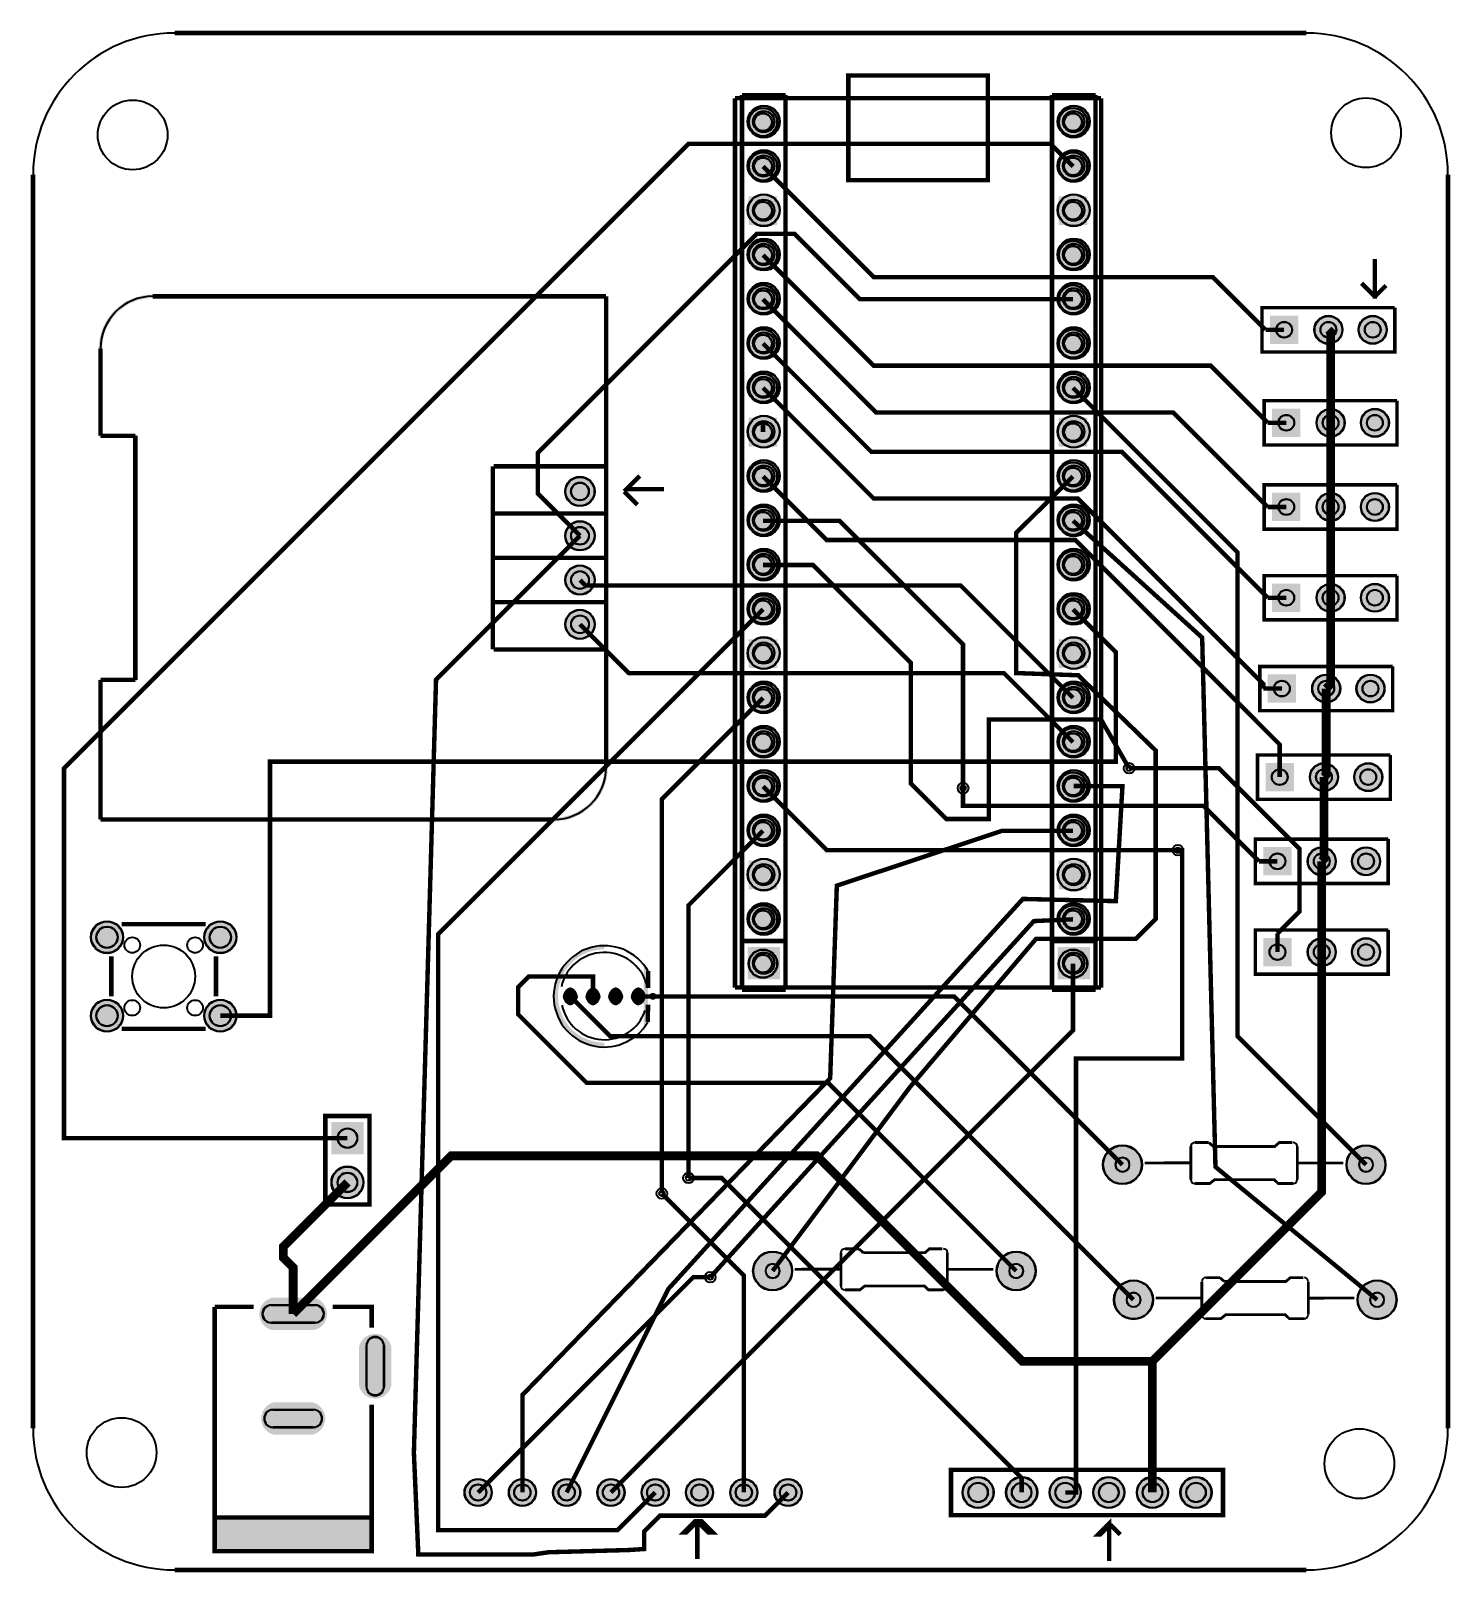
# Model space of a CAD drawing. Header units: millimetres. Extents: x 43.1 to 124.5, y 14 to 102.4.
import ezdxf

# ---------------------------------------------------------------- set-up
doc = ezdxf.new("R2010")
doc.units = ezdxf.units.MM
for name, color, linetype, true_color in [('BoardOutLine', 7, 'Continuous', 0xff00ff), ('BottomLayer', 7, 'Continuous', 0x0000ff), ('BottomSolderMaskLayer', 7, 'Continuous', 0xaa00ff), ('Document', 7, 'Continuous', 0xffffff), ('Hole', 7, 'Continuous', 0x222222), ('Multi-Layer', 7, 'Continuous', 0xc0c0c0), ('TopLayer', 7, 'Continuous', 0xff0000), ('TopSilkLayer', 7, 'Continuous', 0xffcc00), ('TopSolderMaskLayer', 7, 'Continuous', 0x800080)]:
    doc.layers.add(name, color=color, linetype=linetype, true_color=true_color)

msp = doc.modelspace()

# ---------------------------------------------------------------- hatches: boundary and pattern name
at = {"layer": 'BottomSolderMaskLayer'}
for points in [[(84.165, 97.155, 1), (86.016, 97.155, 1)], [(84.224, 97.128, 1), (85.875, 97.128, 1)], [(101.945, 97.155, 1), (103.796, 97.155, 1)], [(102.004, 97.128, 1), (103.654, 97.128, 1)], [(84.165, 94.615, 1), (86.016, 94.615, 1)], [(101.945, 94.615, 1), (103.796, 94.615, 1)], [(84.224, 94.588, 1), (85.875, 94.588, 1)], [(102.004, 94.588, 1), (103.654, 94.588, 1)], [(84.165, 92.075, 1), (86.016, 92.075, 1)], [(84.224, 92.873), (85.875, 92.873), (85.875, 91.223), (84.224, 91.223)], [(101.945, 92.075, 1), (103.796, 92.075, 1)], [(102.004, 92.873), (103.655, 92.873), (103.655, 91.223), (102.004, 91.223)], [(84.165, 89.535, 1), (86.016, 89.535, 1)], [(84.224, 89.508, 1), (85.875, 89.508, 1)], [(101.945, 89.535, 1), (103.796, 89.535, 1)], [(102.004, 89.508, 1), (103.654, 89.508, 1)], [(84.165, 86.995, 1), (86.016, 86.995, 1)], [(84.224, 86.968, 1), (85.875, 86.968, 1)], [(101.945, 86.995, 1), (103.796, 86.995, 1)], [(102.004, 86.968, 1), (103.654, 86.968, 1)], [(114.122, 86.03), (115.748, 86.03), (115.748, 84.404), (114.122, 84.404)], [(116.662, 85.217, 1), (118.288, 85.217, 1)], [(119.202, 85.217, 1), (120.828, 85.217, 1)], [(84.165, 84.455, 1), (86.016, 84.455, 1)], [(84.224, 84.428, 1), (85.875, 84.428, 1)], [(101.945, 84.455, 1), (103.796, 84.455, 1)], [(102.004, 84.428, 1), (103.654, 84.428, 1)], [(84.165, 81.915, 1), (86.016, 81.915, 1)], [(84.224, 81.888, 1), (85.875, 81.888, 1)], [(101.945, 81.915, 1), (103.796, 81.915, 1)], [(102.004, 81.888, 1), (103.654, 81.888, 1)], [(114.249, 80.696), (115.875, 80.696), (115.875, 79.07), (114.249, 79.07)], [(116.789, 79.883, 1), (118.415, 79.883, 1)], [(119.329, 79.883, 1), (120.955, 79.883, 1)], [(84.165, 79.375, 1), (86.016, 79.375, 1)], [(84.224, 80.173), (85.875, 80.173), (85.875, 78.523), (84.224, 78.523)], [(101.945, 79.375, 1), (103.796, 79.375, 1)], [(102.004, 80.173), (103.655, 80.173), (103.655, 78.523), (102.004, 78.523)], [(84.165, 76.835, 1), (86.016, 76.835, 1)], [(84.224, 76.808, 1), (85.875, 76.808, 1)], [(101.945, 76.835, 1), (103.796, 76.835, 1)], [(102.004, 76.808, 1), (103.654, 76.808, 1)], [(73.697, 75.946, 1), (75.398, 75.946, 1)], [(84.165, 74.295, 1), (86.016, 74.295, 1)], [(101.945, 74.295, 1), (103.796, 74.295, 1)], [(114.249, 75.87), (115.875, 75.87), (115.875, 74.244), (114.249, 74.244)], [(116.789, 75.057, 1), (118.415, 75.057, 1)], [(119.329, 75.057, 1), (120.955, 75.057, 1)], [(73.7, 73.406, 1), (75.401, 73.406, 1)], [(84.224, 74.268, 1), (85.875, 74.268, 1)], [(102.004, 74.268, 1), (103.654, 74.268, 1)], [(84.165, 71.755, 1), (86.016, 71.755, 1)], [(84.224, 71.728, 1), (85.875, 71.728, 1)], [(101.945, 71.755, 1), (103.796, 71.755, 1)], [(102.004, 71.728, 1), (103.654, 71.728, 1)], [(73.7, 70.866, 1), (75.401, 70.866, 1)], [(84.165, 69.215, 1), (86.016, 69.215, 1)], [(84.224, 69.188, 1), (85.875, 69.188, 1)], [(101.945, 69.215, 1), (103.796, 69.215, 1)], [(102.004, 69.188, 1), (103.654, 69.188, 1)], [(114.249, 70.663), (115.875, 70.663), (115.875, 69.037), (114.249, 69.037)], [(116.789, 69.85, 1), (118.415, 69.85, 1)], [(119.329, 69.85, 1), (120.955, 69.85, 1)], [(73.7, 68.326, 1), (75.401, 68.326, 1)], [(84.165, 66.675, 1), (86.016, 66.675, 1)], [(84.224, 67.473), (85.875, 67.473), (85.875, 65.823), (84.224, 65.823)], [(101.945, 66.675, 1), (103.796, 66.675, 1)], [(102.004, 67.473), (103.655, 67.473), (103.655, 65.823), (102.004, 65.823)], [(113.995, 65.456), (115.621, 65.456), (115.621, 63.83), (113.995, 63.83)], [(116.535, 64.643, 1), (118.161, 64.643, 1)], [(119.075, 64.643, 1), (120.701, 64.643, 1)], [(84.165, 64.135, 1), (86.016, 64.135, 1)], [(84.224, 64.108, 1), (85.875, 64.108, 1)], [(101.945, 64.135, 1), (103.796, 64.135, 1)], [(102.004, 64.108, 1), (103.654, 64.108, 1)], [(84.165, 61.595, 1), (86.016, 61.595, 1)], [(84.224, 61.568, 1), (85.875, 61.568, 1)], [(101.945, 61.595, 1), (103.796, 61.595, 1)], [(102.004, 61.568, 1), (103.654, 61.568, 1)], [(113.868, 60.376), (115.494, 60.376), (115.494, 58.75), (113.868, 58.75)], [(116.408, 59.563, 1), (118.034, 59.563, 1)], [(118.948, 59.563, 1), (120.574, 59.563, 1)], [(84.165, 59.055, 1), (86.016, 59.055, 1)], [(84.224, 59.028, 1), (85.875, 59.028, 1)], [(101.945, 59.055, 1), (103.796, 59.055, 1)], [(102.004, 59.028, 1), (103.654, 59.028, 1)], [(84.165, 56.515, 1), (86.016, 56.515, 1)], [(84.224, 56.488, 1), (85.875, 56.488, 1)], [(101.945, 56.515, 1), (103.796, 56.515, 1)], [(102.004, 56.488, 1), (103.654, 56.488, 1)], [(84.165, 53.975, 1), (86.016, 53.975, 1)], [(101.945, 53.975, 1), (103.796, 53.975, 1)], [(113.741, 55.55), (115.367, 55.55), (115.367, 53.924), (113.741, 53.924)], [(116.281, 54.737, 1), (117.907, 54.737, 1)], [(118.821, 54.737, 1), (120.447, 54.737, 1)], [(84.224, 54.773), (85.875, 54.773), (85.875, 53.123), (84.224, 53.123)], [(102.004, 54.773), (103.655, 54.773), (103.655, 53.123), (102.004, 53.123)], [(84.165, 51.435, 1), (86.016, 51.435, 1)], [(84.224, 51.408, 1), (85.875, 51.408, 1)], [(101.945, 51.435, 1), (103.796, 51.435, 1)], [(102.004, 51.408, 1), (103.654, 51.408, 1)], [(46.498, 50.383, 1), (48.349, 50.383, 1)], [(52.998, 50.383, 1), (54.848, 50.383, 1)], [(84.165, 47.97), (84.165, 49.82), (86.016, 49.82), (86.016, 47.97)], [(84.224, 48.868, 1), (85.875, 48.868, 1)], [(101.945, 47.97), (101.945, 49.82), (103.796, 49.82), (103.796, 47.97)], [(102.004, 48.868, 1), (103.654, 48.868, 1)], [(113.741, 50.343), (115.367, 50.343), (115.367, 48.717), (113.741, 48.717)], [(116.281, 49.53, 1), (117.907, 49.53, 1)], [(118.821, 49.53, 1), (120.447, 49.53, 1)], [(73.996, 47.515, -0.785398), (73.996, 46.465), (73.996, 46.465, -0.785398), (73.996, 47.515)], [(75.296, 47.515, -0.785398), (75.296, 46.465), (75.296, 46.465, -0.785398), (75.296, 47.515)], [(76.596, 47.515, -0.785398), (76.596, 46.465), (76.596, 46.465, -0.785398), (76.596, 47.515)], [(77.896, 47.515, -0.785398), (77.896, 46.465), (77.896, 46.465, -0.785398), (77.896, 47.515)], [(46.498, 45.883, 1), (48.349, 45.883, 1)], [(52.998, 45.883, 1), (54.848, 45.883, 1)], [(62.14, 39.787), (62.14, 37.937), (60.289, 37.937), (60.289, 39.787)], [(104.539, 37.338, 1), (106.79, 37.338, 1)], [(118.509, 37.338, 1), (120.76, 37.338, 1)], [(60.289, 36.322, 1), (62.14, 36.322, 1)], [(84.473, 31.242, 1), (86.724, 31.242, 1)], [(98.443, 31.242, 1), (100.694, 31.242, 1)], [(105.174, 29.591, 1), (107.425, 29.591, 1)], [(119.144, 29.591, 1), (121.395, 29.591, 1)], [(59.315, 29.706, -0.785398), (59.315, 27.856), (56.886, 27.856, -0.785398), (56.886, 29.706)], [(63.729, 24.65, -0.785398), (61.879, 24.65), (61.879, 26.912, -0.785398), (63.729, 26.912)], [(56.987, 21.856, -0.785398), (56.987, 23.706), (59.215, 23.706, -0.785398), (59.215, 21.856)], [(67.92, 18.542, 1), (69.495, 18.542, 1)], [(70.46, 18.542, 1), (72.035, 18.542, 1)], [(73, 18.542, 1), (74.575, 18.542, 1)], [(75.54, 18.542, 1), (77.115, 18.542, 1)], [(78.08, 18.542, 1), (79.655, 18.542, 1)], [(80.62, 18.542, 1), (82.195, 18.542, 1)], [(83.16, 18.542, 1), (84.735, 18.542, 1)], [(85.7, 18.542, 1), (87.275, 18.542, 1)], [(96.482, 18.542, 1), (98.282, 18.542, 1)], [(98.982, 18.542, 1), (100.782, 18.542, 1)], [(101.482, 18.542, 1), (103.282, 18.542, 1)], [(103.982, 18.542, 1), (105.782, 18.542, 1)], [(106.482, 18.542, 1), (108.282, 18.542, 1)], [(108.982, 18.542, 1), (110.782, 18.542, 1)]]:
    msp.add_hatch(color=256, dxfattribs=at).paths.add_polyline_path(points)
at = {"layer": 'Document'}
for points in [[(76.05, 87.236), (50.049, 87.236), (49.969, 87.235), (49.89, 87.232), (49.81, 87.227), (49.73, 87.22), (49.651, 87.21), (49.572, 87.199), (49.493, 87.186), (49.415, 87.171), (49.337, 87.153), (49.26, 87.134), (49.183, 87.113), (49.106, 87.089), (49.031, 87.064), (48.956, 87.037), (48.881, 87.008), (48.808, 86.977), (48.735, 86.944), (48.663, 86.909), (48.592, 86.872), (48.522, 86.834), (48.453, 86.794), (48.385, 86.752), (48.319, 86.708), (48.253, 86.663), (48.188, 86.616), (48.125, 86.567), (48.063, 86.517), (48.003, 86.465), (47.943, 86.411), (47.886, 86.356), (47.829, 86.3), (47.774, 86.242), (47.721, 86.183), (47.669, 86.122), (47.618, 86.06), (47.57, 85.997), (47.523, 85.932), (47.477, 85.867), (47.433, 85.8), (47.391, 85.732), (47.351, 85.663), (47.313, 85.593), (47.276, 85.522), (47.241, 85.45), (47.209, 85.378), (47.178, 85.304), (47.148, 85.23), (47.121, 85.155), (47.096, 85.079), (47.073, 85.003), (47.051, 84.926), (47.032, 84.848), (47.015, 84.77), (46.999, 84.692), (46.986, 84.613), (46.975, 84.534), (46.966, 84.455), (46.958, 84.375), (46.953, 84.296), (46.95, 84.216), (46.949, 84.136), (46.949, 79.136), (46.95, 79.122), (46.953, 79.108), (46.958, 79.095), (46.965, 79.082), (46.974, 79.071), (46.984, 79.061), (46.995, 79.052), (47.008, 79.045), (47.021, 79.04), (47.035, 79.037), (47.049, 79.036), (48.949, 79.036), (48.949, 65.236), (47.049, 65.236), (47.035, 65.235), (47.021, 65.232), (47.008, 65.227), (46.995, 65.22), (46.984, 65.212), (46.974, 65.202), (46.965, 65.19), (46.958, 65.178), (46.953, 65.164), (46.95, 65.15), (46.949, 65.136), (46.949, 57.136), (46.95, 57.122), (46.953, 57.108), (46.958, 57.095), (46.965, 57.082), (46.974, 57.071), (46.984, 57.061), (46.995, 57.052), (47.008, 57.045), (47.021, 57.04), (47.035, 57.037), (47.049, 57.036), (72.549, 57.036), (72.549, 57.236), (47.199, 57.236), (47.188, 57.237), (47.177, 57.241), (47.168, 57.247), (47.16, 57.255), (47.154, 57.264), (47.15, 57.275), (47.149, 57.286), (47.149, 64.986), (47.15, 64.997), (47.154, 65.008), (47.16, 65.017), (47.168, 65.025), (47.177, 65.031), (47.188, 65.035), (47.199, 65.036), (49.049, 65.036), (49.063, 65.037), (49.077, 65.04), (49.091, 65.045), (49.103, 65.052), (49.115, 65.061), (49.125, 65.071), (49.133, 65.082), (49.14, 65.095), (49.145, 65.108), (49.148, 65.122), (49.149, 65.136), (49.149, 79.086), (49.148, 79.104), (49.145, 79.122), (49.139, 79.139), (49.132, 79.156), (49.123, 79.171), (49.111, 79.186), (49.099, 79.198), (49.084, 79.21), (49.069, 79.219), (49.052, 79.226), (49.035, 79.232), (49.017, 79.235), (48.999, 79.236), (47.199, 79.236), (47.188, 79.237), (47.177, 79.241), (47.168, 79.247), (47.16, 79.255), (47.154, 79.264), (47.15, 79.275), (47.149, 79.286), (47.149, 84.136), (47.15, 84.213), (47.153, 84.29), (47.158, 84.368), (47.166, 84.444), (47.175, 84.521), (47.186, 84.597), (47.199, 84.673), (47.215, 84.749), (47.232, 84.824), (47.251, 84.899), (47.273, 84.973), (47.296, 85.047), (47.321, 85.12), (47.348, 85.192), (47.377, 85.264), (47.408, 85.334), (47.441, 85.404), (47.476, 85.473), (47.512, 85.541), (47.551, 85.608), (47.591, 85.674), (47.633, 85.739), (47.676, 85.803), (47.721, 85.866), (47.768, 85.927), (47.817, 85.987), (47.867, 86.046), (47.918, 86.103), (47.971, 86.159), (48.026, 86.214), (48.082, 86.267), (48.139, 86.319), (48.198, 86.369), (48.258, 86.417), (48.32, 86.464), (48.382, 86.509), (48.446, 86.553), (48.511, 86.595), (48.577, 86.635), (48.644, 86.673), (48.712, 86.709), (48.781, 86.744), (48.851, 86.777), (48.922, 86.808), (48.993, 86.837), (49.065, 86.864), (49.138, 86.889), (49.212, 86.913), (49.286, 86.934), (49.361, 86.953), (49.436, 86.971), (49.512, 86.986), (49.588, 86.999), (49.664, 87.01), (49.741, 87.02), (49.818, 87.027), (49.895, 87.032), (49.972, 87.035), (50.049, 87.036), (76.05, 87.036)], [(76.149, 86.986), (75.949, 86.986), (75.949, 60.136), (75.948, 60.059), (75.945, 59.982), (75.94, 59.905), (75.933, 59.828), (75.923, 59.751), (75.912, 59.675), (75.899, 59.599), (75.884, 59.523), (75.866, 59.448), (75.847, 59.373), (75.826, 59.299), (75.802, 59.225), (75.777, 59.152), (75.75, 59.08), (75.721, 59.009), (75.69, 58.938), (75.657, 58.868), (75.622, 58.799), (75.586, 58.731), (75.548, 58.664), (75.508, 58.598), (75.466, 58.533), (75.422, 58.469), (75.377, 58.407), (75.33, 58.345), (75.282, 58.285), (75.232, 58.226), (75.18, 58.169), (75.127, 58.113), (75.072, 58.058), (75.016, 58.005), (74.959, 57.954), (74.9, 57.904), (74.84, 57.855), (74.779, 57.808), (74.716, 57.763), (74.652, 57.72), (74.587, 57.678), (74.521, 57.638), (74.454, 57.599), (74.386, 57.563), (74.317, 57.528), (74.247, 57.495), (74.177, 57.464), (74.105, 57.435), (74.033, 57.408), (73.96, 57.383), (73.886, 57.36), (73.812, 57.338), (73.737, 57.319), (73.662, 57.302), (73.586, 57.286), (73.51, 57.273), (73.434, 57.262), (73.357, 57.253), (73.281, 57.245), (73.203, 57.24), (73.126, 57.237), (73.049, 57.236), (73.049, 57.036), (73.129, 57.037), (73.209, 57.04), (73.288, 57.045), (73.368, 57.053), (73.447, 57.062), (73.526, 57.073), (73.605, 57.086), (73.683, 57.102), (73.761, 57.119), (73.839, 57.138), (73.916, 57.16), (73.992, 57.183), (74.068, 57.208), (74.143, 57.235), (74.217, 57.265), (74.291, 57.296), (74.363, 57.328), (74.435, 57.363), (74.506, 57.4), (74.576, 57.438), (74.645, 57.478), (74.713, 57.52), (74.78, 57.564), (74.845, 57.61), (74.91, 57.657), (74.973, 57.705), (75.035, 57.756), (75.096, 57.808), (75.155, 57.861), (75.213, 57.916), (75.269, 57.973), (75.324, 58.03), (75.378, 58.09), (75.43, 58.15), (75.48, 58.212), (75.529, 58.275), (75.576, 58.34), (75.621, 58.406), (75.665, 58.472), (75.707, 58.54), (75.747, 58.609), (75.785, 58.679), (75.822, 58.75), (75.857, 58.822), (75.89, 58.895), (75.921, 58.968), (75.95, 59.043), (75.977, 59.118), (76.002, 59.193), (76.026, 59.27), (76.047, 59.347), (76.066, 59.424), (76.084, 59.502), (76.099, 59.58), (76.112, 59.659), (76.123, 59.738), (76.133, 59.817), (76.14, 59.897), (76.145, 59.977), (76.148, 60.056), (76.149, 60.136), (76.149, 60.186), (76.149, 86.936)], [(75.946, 49.89), (75.896, 49.89), (75.819, 49.889), (75.742, 49.886), (75.665, 49.881), (75.588, 49.874), (75.511, 49.864), (75.435, 49.853), (75.359, 49.84), (75.283, 49.825), (75.208, 49.807), (75.133, 49.788), (75.059, 49.767), (74.985, 49.743), (74.912, 49.718), (74.84, 49.691), (74.769, 49.662), (74.698, 49.631), (74.628, 49.598), (74.559, 49.563), (74.491, 49.527), (74.424, 49.489), (74.358, 49.449), (74.293, 49.407), (74.229, 49.363), (74.167, 49.318), (74.105, 49.271), (74.045, 49.223), (73.986, 49.173), (73.929, 49.121), (73.873, 49.068), (73.818, 49.013), (73.765, 48.957), (73.714, 48.9), (73.664, 48.841), (73.615, 48.781), (73.568, 48.72), (73.523, 48.657), (73.48, 48.593), (73.438, 48.528), (73.398, 48.462), (73.359, 48.395), (73.323, 48.327), (73.288, 48.258), (73.255, 48.188), (73.224, 48.118), (73.195, 48.046), (73.168, 47.974), (73.143, 47.901), (73.12, 47.827), (73.098, 47.753), (73.079, 47.678), (73.062, 47.603), (73.046, 47.527), (73.033, 47.451), (73.022, 47.375), (73.013, 47.298), (73.005, 47.221), (73, 47.144), (72.997, 47.067), (72.996, 46.99), (72.997, 46.913), (73, 46.836), (73.005, 46.759), (73.013, 46.682), (73.022, 46.605), (73.033, 46.529), (73.046, 46.453), (73.062, 46.377), (73.079, 46.302), (73.098, 46.227), (73.12, 46.153), (73.143, 46.079), (73.168, 46.006), (73.195, 45.934), (73.224, 45.863), (73.255, 45.792), (73.288, 45.722), (73.323, 45.653), (73.359, 45.585), (73.398, 45.518), (73.438, 45.452), (73.48, 45.387), (73.523, 45.323), (73.568, 45.261), (73.615, 45.199), (73.664, 45.139), (73.714, 45.08), (73.765, 45.023), (73.818, 44.967), (73.873, 44.912), (73.929, 44.859), (73.986, 44.808), (74.045, 44.758), (74.105, 44.709), (74.167, 44.662), (74.229, 44.617), (74.293, 44.573), (74.358, 44.532), (74.424, 44.492), (74.491, 44.453), (74.559, 44.417), (74.628, 44.382), (74.698, 44.349), (74.769, 44.318), (74.84, 44.289), (74.912, 44.262), (74.985, 44.237), (75.059, 44.214), (75.133, 44.192), (75.208, 44.173), (75.283, 44.156), (75.359, 44.14), (75.435, 44.127), (75.511, 44.116), (75.588, 44.107), (75.665, 44.099), (75.742, 44.094), (75.819, 44.091), (75.896, 44.09), (75.946, 44.09), (75.946, 44.34), (75.872, 44.341), (75.798, 44.344), (75.723, 44.349), (75.649, 44.357), (75.576, 44.366), (75.502, 44.378), (75.429, 44.391), (75.356, 44.407), (75.284, 44.424), (75.213, 44.444), (75.141, 44.465), (75.071, 44.489), (75.001, 44.514), (74.932, 44.542), (74.864, 44.571), (74.796, 44.603), (74.73, 44.636), (74.664, 44.671), (74.6, 44.708), (74.536, 44.746), (74.474, 44.787), (74.413, 44.829), (74.353, 44.873), (74.294, 44.918), (74.236, 44.965), (74.18, 45.014), (74.126, 45.064), (74.072, 45.116), (74.021, 45.17), (73.97, 45.224), (73.921, 45.28), (73.874, 45.338), (73.829, 45.397), (73.785, 45.457), (73.743, 45.518), (73.702, 45.58), (73.664, 45.644), (73.627, 45.708), (73.592, 45.774), (73.559, 45.84), (73.527, 45.908), (73.498, 45.976), (73.47, 46.045), (73.445, 46.115), (73.421, 46.185), (73.4, 46.256), (73.38, 46.328), (73.363, 46.4), (73.347, 46.473), (73.334, 46.546), (73.322, 46.62), (73.313, 46.693), (73.306, 46.767), (73.3, 46.841), (73.297, 46.916), (73.296, 46.99), (73.296, 46.99), (73.296, 47.04), (73.297, 47.114), (73.3, 47.189), (73.306, 47.263), (73.313, 47.337), (73.322, 47.411), (73.334, 47.484), (73.347, 47.557), (73.363, 47.63), (73.38, 47.702), (73.4, 47.774), (73.421, 47.845), (73.445, 47.915), (73.47, 47.985), (73.498, 48.054), (73.527, 48.122), (73.559, 48.19), (73.592, 48.256), (73.627, 48.322), (73.664, 48.386), (73.702, 48.45), (73.743, 48.512), (73.785, 48.574), (73.829, 48.634), (73.874, 48.692), (73.921, 48.75), (73.97, 48.806), (74.021, 48.861), (74.072, 48.914), (74.126, 48.966), (74.18, 49.016), (74.236, 49.065), (74.294, 49.112), (74.353, 49.157), (74.413, 49.201), (74.474, 49.243), (74.536, 49.284), (74.6, 49.323), (74.664, 49.359), (74.73, 49.394), (74.796, 49.428), (74.864, 49.459), (74.932, 49.488), (75.001, 49.516), (75.071, 49.541), (75.141, 49.565), (75.213, 49.587), (75.284, 49.606), (75.356, 49.624), (75.429, 49.639), (75.502, 49.653), (75.576, 49.664), (75.649, 49.673), (75.723, 49.681), (75.798, 49.686), (75.872, 49.689), (75.946, 49.69)], [(78.446, 48.44), (78.446, 45.54), (78.196, 45.19), (78.196, 48.84)], [(53.65, 15.181), (53.65, 17.031), (62.6, 17.031), (62.6, 15.131)]]:
    msp.add_hatch(color=256, dxfattribs=at).paths.add_polyline_path(points)
at = {"layer": 'Multi-Layer'}
for points in [[(84.19, 97.155, 1), (85.99, 97.155, 1)], [(84.249, 97.128, 1), (85.849, 97.128, 1)], [(101.97, 97.155, 1), (103.77, 97.155, 1)], [(102.029, 97.128, 1), (103.629, 97.128, 1)], [(84.19, 94.615, 1), (85.99, 94.615, 1)], [(101.97, 94.615, 1), (103.77, 94.615, 1)], [(84.249, 94.588, 1), (85.849, 94.588, 1)], [(102.029, 94.588, 1), (103.629, 94.588, 1)], [(84.19, 92.075, 1), (85.99, 92.075, 1)], [(84.249, 92.848), (85.849, 92.848), (85.849, 91.248), (84.249, 91.248)], [(101.97, 92.075, 1), (103.77, 92.075, 1)], [(102.029, 92.848), (103.629, 92.848), (103.629, 91.248), (102.029, 91.248)], [(84.19, 89.535, 1), (85.99, 89.535, 1)], [(84.249, 89.508, 1), (85.849, 89.508, 1)], [(101.97, 89.535, 1), (103.77, 89.535, 1)], [(102.029, 89.508, 1), (103.629, 89.508, 1)], [(84.19, 86.995, 1), (85.99, 86.995, 1)], [(84.249, 86.968, 1), (85.849, 86.968, 1)], [(101.97, 86.995, 1), (103.77, 86.995, 1)], [(102.029, 86.968, 1), (103.629, 86.968, 1)], [(114.148, 86.005), (115.723, 86.005), (115.723, 84.43), (114.148, 84.43)], [(116.688, 85.217, 1), (118.263, 85.217, 1)], [(119.228, 85.217, 1), (120.803, 85.217, 1)], [(84.19, 84.455, 1), (85.99, 84.455, 1)], [(84.249, 84.428, 1), (85.849, 84.428, 1)], [(101.97, 84.455, 1), (103.77, 84.455, 1)], [(102.029, 84.428, 1), (103.629, 84.428, 1)], [(84.19, 81.915, 1), (85.99, 81.915, 1)], [(84.249, 81.888, 1), (85.849, 81.888, 1)], [(101.97, 81.915, 1), (103.77, 81.915, 1)], [(102.029, 81.888, 1), (103.629, 81.888, 1)], [(114.275, 80.671), (115.85, 80.671), (115.85, 79.096), (114.275, 79.096)], [(116.815, 79.883, 1), (118.39, 79.883, 1)], [(119.355, 79.883, 1), (120.93, 79.883, 1)], [(84.19, 79.375, 1), (85.99, 79.375, 1)], [(84.249, 80.148), (85.849, 80.148), (85.849, 78.548), (84.249, 78.548)], [(101.97, 79.375, 1), (103.77, 79.375, 1)], [(102.029, 80.148), (103.629, 80.148), (103.629, 78.548), (102.029, 78.548)], [(84.19, 76.835, 1), (85.99, 76.835, 1)], [(84.249, 76.808, 1), (85.849, 76.808, 1)], [(101.97, 76.835, 1), (103.77, 76.835, 1)], [(102.029, 76.808, 1), (103.629, 76.808, 1)], [(73.723, 75.946, 1), (75.373, 75.946, 1)], [(84.19, 74.295, 1), (85.99, 74.295, 1)], [(101.97, 74.295, 1), (103.77, 74.295, 1)], [(114.275, 75.845), (115.85, 75.845), (115.85, 74.27), (114.275, 74.27)], [(116.815, 75.057, 1), (118.39, 75.057, 1)], [(119.355, 75.057, 1), (120.93, 75.057, 1)], [(84.249, 74.268, 1), (85.849, 74.268, 1)], [(102.029, 74.268, 1), (103.629, 74.268, 1)], [(73.725, 73.406, 1), (75.375, 73.406, 1)], [(84.19, 71.755, 1), (85.99, 71.755, 1)], [(84.249, 71.728, 1), (85.849, 71.728, 1)], [(101.97, 71.755, 1), (103.77, 71.755, 1)], [(102.029, 71.728, 1), (103.629, 71.728, 1)], [(73.725, 70.866, 1), (75.375, 70.866, 1)], [(84.19, 69.215, 1), (85.99, 69.215, 1)], [(84.249, 69.188, 1), (85.849, 69.188, 1)], [(101.97, 69.215, 1), (103.77, 69.215, 1)], [(102.029, 69.188, 1), (103.629, 69.188, 1)], [(114.275, 70.638), (115.85, 70.638), (115.85, 69.063), (114.275, 69.063)], [(116.815, 69.85, 1), (118.39, 69.85, 1)], [(119.355, 69.85, 1), (120.93, 69.85, 1)], [(73.725, 68.326, 1), (75.375, 68.326, 1)], [(84.19, 66.675, 1), (85.99, 66.675, 1)], [(84.249, 67.448), (85.849, 67.448), (85.849, 65.848), (84.249, 65.848)], [(101.97, 66.675, 1), (103.77, 66.675, 1)], [(102.029, 67.448), (103.629, 67.448), (103.629, 65.848), (102.029, 65.848)], [(114.021, 65.431), (115.596, 65.431), (115.596, 63.856), (114.021, 63.856)], [(116.561, 64.643, 1), (118.136, 64.643, 1)], [(119.101, 64.643, 1), (120.676, 64.643, 1)], [(84.19, 64.135, 1), (85.99, 64.135, 1)], [(84.249, 64.108, 1), (85.849, 64.108, 1)], [(101.97, 64.135, 1), (103.77, 64.135, 1)], [(102.029, 64.108, 1), (103.629, 64.108, 1)], [(84.19, 61.595, 1), (85.99, 61.595, 1)], [(84.249, 61.568, 1), (85.849, 61.568, 1)], [(101.97, 61.595, 1), (103.77, 61.595, 1)], [(102.029, 61.568, 1), (103.629, 61.568, 1)], [(113.894, 60.351), (115.469, 60.351), (115.469, 58.776), (113.894, 58.776)], [(116.434, 59.563, 1), (118.009, 59.563, 1)], [(118.974, 59.563, 1), (120.549, 59.563, 1)], [(84.19, 59.055, 1), (85.99, 59.055, 1)], [(84.249, 59.028, 1), (85.849, 59.028, 1)], [(101.97, 59.055, 1), (103.77, 59.055, 1)], [(102.029, 59.028, 1), (103.629, 59.028, 1)], [(84.19, 56.515, 1), (85.99, 56.515, 1)], [(84.249, 56.488, 1), (85.849, 56.488, 1)], [(101.97, 56.515, 1), (103.77, 56.515, 1)], [(102.029, 56.488, 1), (103.629, 56.488, 1)], [(84.19, 53.975, 1), (85.99, 53.975, 1)], [(101.97, 53.975, 1), (103.77, 53.975, 1)], [(113.767, 55.525), (115.342, 55.525), (115.342, 53.95), (113.767, 53.95)], [(116.307, 54.737, 1), (117.882, 54.737, 1)], [(118.847, 54.737, 1), (120.422, 54.737, 1)], [(84.249, 54.748), (85.849, 54.748), (85.849, 53.148), (84.249, 53.148)], [(102.029, 54.748), (103.629, 54.748), (103.629, 53.148), (102.029, 53.148)], [(84.19, 51.435, 1), (85.99, 51.435, 1)], [(84.249, 51.408, 1), (85.849, 51.408, 1)], [(101.97, 51.435, 1), (103.77, 51.435, 1)], [(102.029, 51.408, 1), (103.629, 51.408, 1)], [(46.523, 50.383, 1), (48.323, 50.383, 1)], [(53.023, 50.383, 1), (54.823, 50.383, 1)], [(84.19, 47.995), (84.19, 49.795), (85.99, 49.795), (85.99, 47.995)], [(84.249, 48.868, 1), (85.849, 48.868, 1)], [(101.97, 47.995), (101.97, 49.795), (103.77, 49.795), (103.77, 47.995)], [(102.029, 48.868, 1), (103.629, 48.868, 1)], [(113.767, 50.318), (115.342, 50.318), (115.342, 48.743), (113.767, 48.743)], [(116.307, 49.53, 1), (117.882, 49.53, 1)], [(118.847, 49.53, 1), (120.422, 49.53, 1)], [(73.996, 47.49, -0.785398), (73.996, 46.49), (73.996, 46.49, -0.785398), (73.996, 47.49)], [(75.296, 47.49, -0.785398), (75.296, 46.49), (75.296, 46.49, -0.785398), (75.296, 47.49)], [(76.596, 47.49, -0.785398), (76.596, 46.49), (76.596, 46.49, -0.785398), (76.596, 47.49)], [(77.896, 47.49, -0.785398), (77.896, 46.49), (77.896, 46.49, -0.785398), (77.896, 47.49)], [(46.523, 45.883, 1), (48.323, 45.883, 1)], [(53.023, 45.883, 1), (54.823, 45.883, 1)], [(62.114, 39.762), (62.114, 37.962), (60.314, 37.962), (60.314, 39.762)], [(104.564, 37.338, 1), (106.764, 37.338, 1)], [(118.534, 37.338, 1), (120.734, 37.338, 1)], [(60.314, 36.322, 1), (62.114, 36.322, 1)], [(84.498, 31.242, 1), (86.698, 31.242, 1)], [(98.468, 31.242, 1), (100.668, 31.242, 1)], [(105.199, 29.591, 1), (107.399, 29.591, 1)], [(119.169, 29.591, 1), (121.369, 29.591, 1)], [(59.301, 29.681, -0.785398), (59.301, 27.881), (56.901, 27.881, -0.785398), (56.901, 29.681)], [(63.704, 24.681, -0.785398), (61.904, 24.681), (61.904, 26.881, -0.785398), (63.704, 26.881)], [(57.001, 21.881, -0.785398), (57.001, 23.681), (59.201, 23.681, -0.785398), (59.201, 21.881)], [(67.945, 18.542, 1), (69.469, 18.542, 1)], [(70.485, 18.542, 1), (72.009, 18.542, 1)], [(73.025, 18.542, 1), (74.549, 18.542, 1)], [(75.565, 18.542, 1), (77.089, 18.542, 1)], [(78.105, 18.542, 1), (79.629, 18.542, 1)], [(80.645, 18.542, 1), (82.169, 18.542, 1)], [(83.185, 18.542, 1), (84.709, 18.542, 1)], [(85.725, 18.542, 1), (87.249, 18.542, 1)], [(96.507, 18.542, 1), (98.257, 18.542, 1)], [(99.007, 18.542, 1), (100.757, 18.542, 1)], [(101.507, 18.542, 1), (103.257, 18.542, 1)], [(104.007, 18.542, 1), (105.757, 18.542, 1)], [(106.507, 18.542, 1), (108.257, 18.542, 1)], [(109.007, 18.542, 1), (110.757, 18.542, 1)]]:
    msp.add_hatch(color=256, dxfattribs=at).paths.add_polyline_path(points)
at = {"layer": 'TopSolderMaskLayer'}
for points in [[(84.165, 97.155, 1), (86.016, 97.155, 1)], [(84.224, 97.128, 1), (85.875, 97.128, 1)], [(101.945, 97.155, 1), (103.796, 97.155, 1)], [(102.004, 97.128, 1), (103.654, 97.128, 1)], [(84.165, 94.615, 1), (86.016, 94.615, 1)], [(101.945, 94.615, 1), (103.796, 94.615, 1)], [(84.224, 94.588, 1), (85.875, 94.588, 1)], [(102.004, 94.588, 1), (103.654, 94.588, 1)], [(84.165, 92.075, 1), (86.016, 92.075, 1)], [(84.224, 92.873), (85.875, 92.873), (85.875, 91.223), (84.224, 91.223)], [(101.945, 92.075, 1), (103.796, 92.075, 1)], [(102.004, 92.873), (103.655, 92.873), (103.655, 91.223), (102.004, 91.223)], [(84.165, 89.535, 1), (86.016, 89.535, 1)], [(84.224, 89.508, 1), (85.875, 89.508, 1)], [(101.945, 89.535, 1), (103.796, 89.535, 1)], [(102.004, 89.508, 1), (103.654, 89.508, 1)], [(84.165, 86.995, 1), (86.016, 86.995, 1)], [(84.224, 86.968, 1), (85.875, 86.968, 1)], [(101.945, 86.995, 1), (103.796, 86.995, 1)], [(102.004, 86.968, 1), (103.654, 86.968, 1)], [(114.122, 86.03), (115.748, 86.03), (115.748, 84.404), (114.122, 84.404)], [(116.662, 85.217, 1), (118.288, 85.217, 1)], [(119.202, 85.217, 1), (120.828, 85.217, 1)], [(84.165, 84.455, 1), (86.016, 84.455, 1)], [(84.224, 84.428, 1), (85.875, 84.428, 1)], [(101.945, 84.455, 1), (103.796, 84.455, 1)], [(102.004, 84.428, 1), (103.654, 84.428, 1)], [(84.165, 81.915, 1), (86.016, 81.915, 1)], [(84.224, 81.888, 1), (85.875, 81.888, 1)], [(101.945, 81.915, 1), (103.796, 81.915, 1)], [(102.004, 81.888, 1), (103.654, 81.888, 1)], [(114.249, 80.696), (115.875, 80.696), (115.875, 79.07), (114.249, 79.07)], [(116.789, 79.883, 1), (118.415, 79.883, 1)], [(119.329, 79.883, 1), (120.955, 79.883, 1)], [(84.165, 79.375, 1), (86.016, 79.375, 1)], [(84.224, 80.173), (85.875, 80.173), (85.875, 78.523), (84.224, 78.523)], [(101.945, 79.375, 1), (103.796, 79.375, 1)], [(102.004, 80.173), (103.655, 80.173), (103.655, 78.523), (102.004, 78.523)], [(84.165, 76.835, 1), (86.016, 76.835, 1)], [(84.224, 76.808, 1), (85.875, 76.808, 1)], [(101.945, 76.835, 1), (103.796, 76.835, 1)], [(102.004, 76.808, 1), (103.654, 76.808, 1)], [(73.697, 75.946, 1), (75.398, 75.946, 1)], [(84.165, 74.295, 1), (86.016, 74.295, 1)], [(101.945, 74.295, 1), (103.796, 74.295, 1)], [(114.249, 75.87), (115.875, 75.87), (115.875, 74.244), (114.249, 74.244)], [(116.789, 75.057, 1), (118.415, 75.057, 1)], [(119.329, 75.057, 1), (120.955, 75.057, 1)], [(73.7, 73.406, 1), (75.401, 73.406, 1)], [(84.224, 74.268, 1), (85.875, 74.268, 1)], [(102.004, 74.268, 1), (103.654, 74.268, 1)], [(84.165, 71.755, 1), (86.016, 71.755, 1)], [(84.224, 71.728, 1), (85.875, 71.728, 1)], [(101.945, 71.755, 1), (103.796, 71.755, 1)], [(102.004, 71.728, 1), (103.654, 71.728, 1)], [(73.7, 70.866, 1), (75.401, 70.866, 1)], [(84.165, 69.215, 1), (86.016, 69.215, 1)], [(84.224, 69.188, 1), (85.875, 69.188, 1)], [(101.945, 69.215, 1), (103.796, 69.215, 1)], [(102.004, 69.188, 1), (103.654, 69.188, 1)], [(114.249, 70.663), (115.875, 70.663), (115.875, 69.037), (114.249, 69.037)], [(116.789, 69.85, 1), (118.415, 69.85, 1)], [(119.329, 69.85, 1), (120.955, 69.85, 1)], [(73.7, 68.326, 1), (75.401, 68.326, 1)], [(84.165, 66.675, 1), (86.016, 66.675, 1)], [(84.224, 67.473), (85.875, 67.473), (85.875, 65.823), (84.224, 65.823)], [(101.945, 66.675, 1), (103.796, 66.675, 1)], [(102.004, 67.473), (103.655, 67.473), (103.655, 65.823), (102.004, 65.823)], [(113.995, 65.456), (115.621, 65.456), (115.621, 63.83), (113.995, 63.83)], [(116.535, 64.643, 1), (118.161, 64.643, 1)], [(119.075, 64.643, 1), (120.701, 64.643, 1)], [(84.165, 64.135, 1), (86.016, 64.135, 1)], [(84.224, 64.108, 1), (85.875, 64.108, 1)], [(101.945, 64.135, 1), (103.796, 64.135, 1)], [(102.004, 64.108, 1), (103.654, 64.108, 1)], [(84.165, 61.595, 1), (86.016, 61.595, 1)], [(84.224, 61.568, 1), (85.875, 61.568, 1)], [(101.945, 61.595, 1), (103.796, 61.595, 1)], [(102.004, 61.568, 1), (103.654, 61.568, 1)], [(113.868, 60.376), (115.494, 60.376), (115.494, 58.75), (113.868, 58.75)], [(116.408, 59.563, 1), (118.034, 59.563, 1)], [(118.948, 59.563, 1), (120.574, 59.563, 1)], [(84.165, 59.055, 1), (86.016, 59.055, 1)], [(84.224, 59.028, 1), (85.875, 59.028, 1)], [(101.945, 59.055, 1), (103.796, 59.055, 1)], [(102.004, 59.028, 1), (103.654, 59.028, 1)], [(84.165, 56.515, 1), (86.016, 56.515, 1)], [(84.224, 56.488, 1), (85.875, 56.488, 1)], [(101.945, 56.515, 1), (103.796, 56.515, 1)], [(102.004, 56.488, 1), (103.654, 56.488, 1)], [(84.165, 53.975, 1), (86.016, 53.975, 1)], [(101.945, 53.975, 1), (103.796, 53.975, 1)], [(113.741, 55.55), (115.367, 55.55), (115.367, 53.924), (113.741, 53.924)], [(116.281, 54.737, 1), (117.907, 54.737, 1)], [(118.821, 54.737, 1), (120.447, 54.737, 1)], [(84.224, 54.773), (85.875, 54.773), (85.875, 53.123), (84.224, 53.123)], [(102.004, 54.773), (103.655, 54.773), (103.655, 53.123), (102.004, 53.123)], [(84.165, 51.435, 1), (86.016, 51.435, 1)], [(84.224, 51.408, 1), (85.875, 51.408, 1)], [(101.945, 51.435, 1), (103.796, 51.435, 1)], [(102.004, 51.408, 1), (103.654, 51.408, 1)], [(46.498, 50.383, 1), (48.349, 50.383, 1)], [(52.998, 50.383, 1), (54.848, 50.383, 1)], [(84.165, 47.97), (84.165, 49.82), (86.016, 49.82), (86.016, 47.97)], [(84.224, 48.868, 1), (85.875, 48.868, 1)], [(101.945, 47.97), (101.945, 49.82), (103.796, 49.82), (103.796, 47.97)], [(102.004, 48.868, 1), (103.654, 48.868, 1)], [(113.741, 50.343), (115.367, 50.343), (115.367, 48.717), (113.741, 48.717)], [(116.281, 49.53, 1), (117.907, 49.53, 1)], [(118.821, 49.53, 1), (120.447, 49.53, 1)], [(73.996, 47.515, -0.785398), (73.996, 46.465), (73.996, 46.465, -0.785398), (73.996, 47.515)], [(75.296, 47.515, -0.785398), (75.296, 46.465), (75.296, 46.465, -0.785398), (75.296, 47.515)], [(76.596, 47.515, -0.785398), (76.596, 46.465), (76.596, 46.465, -0.785398), (76.596, 47.515)], [(77.896, 47.515, -0.785398), (77.896, 46.465), (77.896, 46.465, -0.785398), (77.896, 47.515)], [(46.498, 45.883, 1), (48.349, 45.883, 1)], [(52.998, 45.883, 1), (54.848, 45.883, 1)], [(62.14, 39.787), (62.14, 37.937), (60.289, 37.937), (60.289, 39.787)], [(104.539, 37.338, 1), (106.79, 37.338, 1)], [(118.509, 37.338, 1), (120.76, 37.338, 1)], [(60.289, 36.322, 1), (62.14, 36.322, 1)], [(84.473, 31.242, 1), (86.724, 31.242, 1)], [(98.443, 31.242, 1), (100.694, 31.242, 1)], [(105.174, 29.591, 1), (107.425, 29.591, 1)], [(119.144, 29.591, 1), (121.395, 29.591, 1)], [(59.315, 29.706, -0.785398), (59.315, 27.856), (56.886, 27.856, -0.785398), (56.886, 29.706)], [(63.729, 24.65, -0.785398), (61.879, 24.65), (61.879, 26.912, -0.785398), (63.729, 26.912)], [(56.987, 21.856, -0.785398), (56.987, 23.706), (59.215, 23.706, -0.785398), (59.215, 21.856)], [(67.92, 18.542, 1), (69.495, 18.542, 1)], [(70.46, 18.542, 1), (72.035, 18.542, 1)], [(73, 18.542, 1), (74.575, 18.542, 1)], [(75.54, 18.542, 1), (77.115, 18.542, 1)], [(78.08, 18.542, 1), (79.655, 18.542, 1)], [(80.62, 18.542, 1), (82.195, 18.542, 1)], [(83.16, 18.542, 1), (84.735, 18.542, 1)], [(85.7, 18.542, 1), (87.275, 18.542, 1)], [(96.482, 18.542, 1), (98.282, 18.542, 1)], [(98.982, 18.542, 1), (100.782, 18.542, 1)], [(101.482, 18.542, 1), (103.282, 18.542, 1)], [(103.982, 18.542, 1), (105.782, 18.542, 1)], [(106.482, 18.542, 1), (108.282, 18.542, 1)], [(108.982, 18.542, 1), (110.782, 18.542, 1)]]:
    msp.add_hatch(color=256, dxfattribs=at).paths.add_polyline_path(points)

# ---------------------------------------------------------------- linework, layer by layer
at = {"layer": 'BoardOutLine', "const_width": 0.254}
for points in [[(51.295, 102.235), (116.218, 102.235)], [(43.18, 22.212), (43.18, 94.12)], [(124.333, 94.12), (124.333, 22.212)], [(116.218, 14.097), (51.295, 14.097)]]:
    msp.add_lwpolyline(points, dxfattribs=at)
at = {"layer": 'BoardOutLine'}
for centre, start, end in [((51.295, 94.12), 90, 180), ((116.218, 94.12), 360, 90), ((51.295, 22.212), 180.0001, 270), ((116.218, 22.212), 270, 359.9999)]:
    msp.add_arc(centre, 8.115, start, end, dxfattribs=at)
at = {"layer": 'BottomLayer'}
for points, const_width in [([(61.214, 38.862), (44.958, 38.862), (44.958, 60.071), (80.772, 95.885), (101.532, 95.885), (102.83, 94.587)], 0.254), ([(85.049, 94.588), (91.399, 88.238), (110.848, 88.238), (113.869, 85.217)], 0.254), ([(74.552, 73.406), (72.136, 75.822), (72.136, 78.164), (84.694, 90.721), (86.855, 90.721), (90.61, 86.967), (102.83, 86.967)], 0.254), ([(85.049, 89.508), (91.399, 83.158), (110.721, 83.158), (113.996, 79.883)], 0.254), ([(85.049, 86.968), (91.543, 80.474), (108.579, 80.474), (113.996, 75.057)], 0.254), ([(114.935, 85.217), (113.869, 85.217)], 0.254), ([(85.049, 84.428), (91.255, 78.222), (105.624, 78.222), (113.996, 69.85)], 0.254), ([(85.049, 81.888), (91.399, 75.538), (103.114, 75.538), (113.742, 64.91), (113.742, 64.643)], 0.254), ([(115.062, 79.883), (113.996, 79.883)], 0.254), ([(85.049, 76.808), (88.693, 73.164), (102.953, 73.164), (114.681, 61.436), (114.681, 59.563)], 0.254), ([(115.062, 75.057), (113.996, 75.057)], 0.254), ([(74.551, 70.866), (74.865, 70.552), (96.386, 70.552), (102.829, 64.108)], 0.254), ([(115.062, 69.85), (113.996, 69.85)], 0.254), ([(102.83, 69.187), (105.283, 66.734), (105.283, 60.452), (56.769, 60.452), (56.769, 45.883), (53.922, 45.883)], 0.254), ([(102.829, 61.568), (98.875, 65.522), (77.354, 65.522), (74.551, 68.326)], 0.254), ([(114.808, 64.643), (113.742, 64.643)], 0.254), ([(114.554, 50.597), (115.824, 51.867), (115.824, 55.448), (111.201, 60.071), (106.045, 60.071)], 0.254), ([(85.049, 59.028), (88.706, 55.372), (108.839, 55.372)], 0.254), ([(113.487, 54.737), (110.312, 57.912), (96.52, 57.912), (96.52, 58.928)], 0.254), ([(114.554, 54.737), (113.488, 54.737)], 0.254), ([(114.554, 49.53), (114.554, 50.597)], 0.254), ([(117.094, 49.53), (117.094, 35.775), (107.382, 26.062)], 0.5), ([(99.568, 31.242), (88.773, 42.037), (74.93, 42.037), (71.006, 45.961), (71.006, 47.518), (71.626, 48.136), (75.296, 48.136), (75.296, 46.99)], 0.254), ([(106.299, 29.591), (91.186, 44.704), (76.281, 44.704), (73.995, 46.99)], 0.254), ([(77.896, 46.99), (96.012, 46.99), (105.664, 37.338)], 0.254), ([(107.381, 26.063), (99.921, 26.063), (88.138, 37.846), (67.165, 37.846), (58.984, 29.665)], 0.5), ([(61.214, 36.322), (57.531, 32.639), (57.531, 32.004), (58.101, 31.435), (58.101, 28.781)], 0.5), ([(80.772, 36.576), (82.677, 36.576), (99.882, 19.371), (99.882, 18.542)], 0.254), ([(83.947, 18.542), (83.947, 30.988), (79.248, 35.687)], 0.254), ([(68.707, 18.542), (81.054, 30.889), (82.025, 30.889)], 0.254), ([(58.983, 29.664), (58.1, 28.781)], 0.5), ([(107.382, 18.542), (107.382, 26.062)], 0.5)]:
    msp.add_lwpolyline(points, dxfattribs=dict(at, const_width=const_width))
at = {"layer": 'BottomSolderMaskLayer'}
for points in [[(105.667, 37.747), (105.662, 37.747)], [(119.637, 37.747), (119.632, 37.747)], [(105.667, 36.929), (105.662, 36.929)], [(119.637, 36.929), (119.632, 36.929)], [(85.601, 31.651), (85.596, 31.651)], [(99.571, 31.651), (99.566, 31.651)], [(85.601, 30.833), (85.596, 30.833)], [(99.571, 30.833), (99.566, 30.833)], [(56.835, 29.287), (59.366, 29.287)], [(106.302, 30), (106.297, 30)], [(106.302, 29.182), (106.297, 29.182)], [(120.272, 30), (120.267, 30)], [(120.272, 29.182), (120.267, 29.182)], [(56.835, 28.275), (59.366, 28.275)], [(62.297, 26.963), (62.297, 24.598)], [(63.31, 26.963), (63.31, 24.598)], [(59.265, 23.287), (56.936, 23.287)], [(59.265, 22.275), (56.936, 22.275)]]:
    msp.add_lwpolyline(points, close=True, dxfattribs=at)
for centre, radius in [((85.09, 97.155), 0.925), ((85.049, 97.128), 0.825), ((85.09, 97.155), 0.617), ((85.049, 97.128), 0.516), ((102.87, 97.155), 0.925), ((102.829, 97.128), 0.825), ((102.87, 97.155), 0.617), ((102.829, 97.128), 0.516), ((85.09, 94.615), 0.925), ((102.87, 94.615), 0.925), ((85.049, 94.588), 0.825), ((85.09, 94.615), 0.617), ((85.049, 94.588), 0.516), ((102.829, 94.588), 0.825), ((102.87, 94.615), 0.617), ((102.829, 94.588), 0.516), ((85.09, 92.075), 0.925), ((102.87, 92.075), 0.925), ((85.09, 92.075), 0.617), ((85.049, 92.048), 0.516), ((102.87, 92.075), 0.617), ((102.829, 92.048), 0.516), ((85.09, 89.535), 0.925), ((85.049, 89.508), 0.825), ((102.87, 89.535), 0.925), ((102.829, 89.508), 0.825), ((85.09, 89.535), 0.617), ((85.049, 89.508), 0.516), ((102.87, 89.535), 0.617), ((102.829, 89.508), 0.516), ((85.09, 86.995), 0.925), ((85.049, 86.968), 0.825), ((85.09, 86.995), 0.617), ((102.87, 86.995), 0.925), ((102.829, 86.968), 0.825), ((102.87, 86.995), 0.617), ((85.049, 86.968), 0.516), ((102.829, 86.968), 0.516), ((117.475, 85.217), 0.813), ((120.015, 85.217), 0.813), ((85.09, 84.455), 0.925), ((85.049, 84.428), 0.825), ((85.09, 84.455), 0.617), ((85.049, 84.428), 0.516), ((102.87, 84.455), 0.925), ((102.829, 84.428), 0.825), ((102.87, 84.455), 0.617), ((102.829, 84.428), 0.516), ((114.935, 85.217), 0.459), ((117.475, 85.217), 0.459), ((120.015, 85.217), 0.459), ((85.09, 81.915), 0.925), ((85.049, 81.888), 0.825), ((85.09, 81.915), 0.617), ((85.049, 81.888), 0.516), ((102.87, 81.915), 0.925), ((102.829, 81.888), 0.825), ((102.87, 81.915), 0.617), ((102.829, 81.888), 0.516), ((117.602, 79.883), 0.813), ((120.142, 79.883), 0.813), ((85.09, 79.375), 0.925), ((85.09, 79.375), 0.617), ((85.049, 79.348), 0.516), ((102.87, 79.375), 0.925), ((102.87, 79.375), 0.617), ((102.829, 79.348), 0.516), ((115.062, 79.883), 0.459), ((117.602, 79.883), 0.459), ((120.142, 79.883), 0.459), ((85.09, 76.835), 0.925), ((85.049, 76.808), 0.825), ((85.09, 76.835), 0.617), ((85.049, 76.808), 0.516), ((102.87, 76.835), 0.925), ((102.829, 76.808), 0.825), ((102.87, 76.835), 0.617), ((102.829, 76.808), 0.516), ((74.548, 75.946), 0.85), ((74.548, 75.946), 0.515), ((85.09, 74.295), 0.925), ((102.87, 74.295), 0.925), ((115.062, 75.057), 0.459), ((117.602, 75.057), 0.813), ((117.602, 75.057), 0.459), ((120.142, 75.057), 0.813), ((120.142, 75.057), 0.459), ((74.55, 73.406), 0.85), ((85.049, 74.268), 0.825), ((85.09, 74.295), 0.617), ((85.049, 74.268), 0.516), ((102.829, 74.268), 0.825), ((102.87, 74.295), 0.617), ((102.829, 74.268), 0.516), ((74.551, 73.406), 0.515), ((85.09, 71.755), 0.925), ((85.049, 71.728), 0.825), ((102.87, 71.755), 0.925), ((102.829, 71.728), 0.825), ((74.55, 70.866), 0.85), ((85.09, 71.755), 0.617), ((85.049, 71.728), 0.516), ((102.87, 71.755), 0.617), ((102.829, 71.728), 0.516), ((74.551, 70.866), 0.515), ((85.09, 69.215), 0.925), ((85.049, 69.188), 0.825), ((85.09, 69.215), 0.617), ((102.87, 69.215), 0.925), ((102.829, 69.188), 0.825), ((102.87, 69.215), 0.617), ((115.062, 69.85), 0.459), ((117.602, 69.85), 0.813), ((117.602, 69.85), 0.459), ((120.142, 69.85), 0.813), ((120.142, 69.85), 0.459), ((74.55, 68.326), 0.85), ((85.049, 69.188), 0.516), ((102.829, 69.188), 0.516), ((74.551, 68.326), 0.515), ((85.09, 66.675), 0.925), ((85.09, 66.675), 0.617), ((102.87, 66.675), 0.925), ((102.87, 66.675), 0.617), ((85.049, 66.648), 0.516), ((102.829, 66.648), 0.516), ((117.348, 64.643), 0.813), ((119.888, 64.643), 0.813), ((85.09, 64.135), 0.925), ((85.049, 64.108), 0.825), ((85.09, 64.135), 0.617), ((85.049, 64.108), 0.516), ((102.87, 64.135), 0.925), ((102.829, 64.108), 0.825), ((102.87, 64.135), 0.617), ((102.829, 64.108), 0.516), ((114.808, 64.643), 0.459), ((117.348, 64.643), 0.459), ((119.888, 64.643), 0.459), ((85.09, 61.595), 0.925), ((85.049, 61.568), 0.825), ((85.09, 61.595), 0.617), ((85.049, 61.568), 0.516), ((102.87, 61.595), 0.925), ((102.829, 61.568), 0.825), ((102.87, 61.595), 0.617), ((102.829, 61.568), 0.516), ((117.221, 59.563), 0.813), ((119.761, 59.563), 0.813), ((85.09, 59.055), 0.925), ((85.049, 59.028), 0.825), ((85.09, 59.055), 0.617), ((85.049, 59.028), 0.516), ((102.87, 59.055), 0.925), ((102.829, 59.028), 0.825), ((102.87, 59.055), 0.617), ((102.829, 59.028), 0.516), ((114.681, 59.563), 0.459), ((117.221, 59.563), 0.459), ((119.761, 59.563), 0.459), ((85.09, 56.515), 0.925), ((85.049, 56.488), 0.825), ((85.09, 56.515), 0.617), ((85.049, 56.488), 0.516), ((102.87, 56.515), 0.925), ((102.829, 56.488), 0.825), ((102.87, 56.515), 0.617), ((102.829, 56.488), 0.516), ((85.09, 53.975), 0.925), ((102.87, 53.975), 0.925), ((114.554, 54.737), 0.459), ((117.094, 54.737), 0.813), ((117.094, 54.737), 0.459), ((119.634, 54.737), 0.813), ((119.634, 54.737), 0.459), ((85.09, 53.975), 0.617), ((85.049, 53.948), 0.516), ((102.87, 53.975), 0.617), ((102.829, 53.948), 0.516), ((85.09, 51.435), 0.925), ((85.049, 51.408), 0.825), ((102.87, 51.435), 0.925), ((102.829, 51.408), 0.825), ((47.423, 50.383), 0.925), ((53.923, 50.383), 0.925), ((85.09, 51.435), 0.617), ((85.049, 51.408), 0.516), ((102.87, 51.435), 0.617), ((102.829, 51.408), 0.516), ((47.423, 50.383), 0.617), ((53.923, 50.383), 0.617), ((85.049, 48.868), 0.825), ((85.09, 48.895), 0.617), ((102.829, 48.868), 0.825), ((102.87, 48.895), 0.617), ((114.554, 49.53), 0.459), ((117.094, 49.53), 0.813), ((117.094, 49.53), 0.459), ((119.634, 49.53), 0.813), ((119.634, 49.53), 0.459), ((85.049, 48.868), 0.516), ((102.829, 48.868), 0.516), ((73.996, 46.99), 0.368), ((75.296, 46.99), 0.368), ((76.596, 46.99), 0.368), ((77.896, 46.99), 0.368), ((47.423, 45.883), 0.925), ((47.423, 45.883), 0.617), ((53.923, 45.883), 0.925), ((53.923, 45.883), 0.617), ((61.214, 38.862), 0.566), ((105.664, 37.338), 1.125), ((119.634, 37.338), 1.125), ((61.214, 36.322), 0.925), ((61.214, 36.322), 0.566), ((85.598, 31.242), 1.125), ((99.568, 31.242), 1.125), ((106.299, 29.591), 1.125), ((120.269, 29.591), 1.125), ((68.707, 18.542), 0.787), ((68.707, 18.542), 0.472), ((71.247, 18.542), 0.787), ((71.247, 18.542), 0.472), ((73.787, 18.542), 0.787), ((73.787, 18.542), 0.472), ((76.327, 18.542), 0.787), ((76.327, 18.542), 0.472), ((78.867, 18.542), 0.787), ((78.867, 18.542), 0.472), ((81.407, 18.542), 0.787), ((81.407, 18.542), 0.472), ((83.947, 18.542), 0.787), ((83.947, 18.542), 0.472), ((86.487, 18.542), 0.787), ((86.487, 18.542), 0.472), ((97.382, 18.542), 0.9), ((97.382, 18.542), 0.566), ((99.882, 18.542), 0.9), ((99.882, 18.542), 0.566), ((102.382, 18.542), 0.9), ((102.382, 18.542), 0.566), ((104.882, 18.542), 0.9), ((104.882, 18.542), 0.566), ((107.382, 18.542), 0.9), ((107.382, 18.542), 0.566), ((109.882, 18.542), 0.9), ((109.882, 18.542), 0.566)]:
    msp.add_circle(centre, radius, dxfattribs=at)
for centre, radius, start, end in [((105.662, 37.338), 0.409, 90, 270), ((105.667, 37.338), 0.409, 270, 90), ((119.632, 37.338), 0.409, 90, 270), ((119.637, 37.338), 0.409, 270, 90), ((85.596, 31.242), 0.409, 90, 270), ((85.601, 31.242), 0.409, 270, 90), ((99.566, 31.242), 0.409, 90, 270), ((99.571, 31.242), 0.409, 270, 90), ((56.835, 28.781), 0.506, 450, 270), ((59.366, 28.781), 0.506, 270, 450), ((106.297, 29.591), 0.409, 90, 270), ((106.302, 29.591), 0.409, 270, 90), ((120.267, 29.591), 0.409, 90, 270), ((120.272, 29.591), 0.409, 270, 90), ((62.804, 26.963), 0.506, 360, 180), ((62.804, 24.598), 0.506, 180, 360), ((56.936, 22.781), 0.506, 90, 270), ((59.265, 22.781), 0.506, 270, 90)]:
    msp.add_arc(centre, radius, start, end, dxfattribs=at)
at = {"layer": 'Document'}
msp.add_circle((78.746, 46.99), 0.15, dxfattribs=at)
at = {"layer": 'Hole'}
for centre in [(106.045, 60.071), (96.52, 58.928), (108.839, 55.372), (80.772, 36.576), (79.248, 35.687), (82.025, 30.889)]:
    msp.add_circle(centre, 0.153, dxfattribs=at)
at = {"layer": 'Multi-Layer'}
for points in [[(105.667, 37.738), (105.662, 37.738)], [(119.637, 37.738), (119.632, 37.738)], [(105.667, 36.938), (105.662, 36.938)], [(119.637, 36.938), (119.632, 36.938)], [(85.601, 31.642), (85.596, 31.642)], [(99.571, 31.642), (99.566, 31.642)], [(85.601, 30.842), (85.596, 30.842)], [(99.571, 30.842), (99.566, 30.842)], [(56.85, 29.281), (59.35, 29.281)], [(106.302, 29.991), (106.297, 29.991)], [(106.302, 29.191), (106.297, 29.191)], [(120.272, 29.991), (120.267, 29.991)], [(120.272, 29.191), (120.267, 29.191)], [(56.85, 28.281), (59.35, 28.281)], [(62.304, 26.931), (62.304, 24.631)], [(63.304, 26.931), (63.304, 24.631)], [(59.25, 23.281), (56.95, 23.281)], [(59.25, 22.281), (56.95, 22.281)]]:
    msp.add_lwpolyline(points, close=True, dxfattribs=at)
for centre, radius in [((48.895, 96.393), 2), ((119.634, 96.52), 2), ((85.09, 97.155), 0.9), ((85.049, 97.128), 0.8), ((85.09, 97.155), 0.6), ((85.049, 97.128), 0.5), ((102.87, 97.155), 0.9), ((102.829, 97.128), 0.8), ((102.87, 97.155), 0.6), ((102.829, 97.128), 0.5), ((85.09, 94.615), 0.9), ((102.87, 94.615), 0.9), ((85.049, 94.588), 0.8), ((85.09, 94.615), 0.6), ((85.049, 94.588), 0.5), ((102.829, 94.588), 0.8), ((102.87, 94.615), 0.6), ((102.829, 94.588), 0.5), ((85.09, 92.075), 0.9), ((102.87, 92.075), 0.9), ((85.09, 92.075), 0.6), ((85.049, 92.048), 0.5), ((102.87, 92.075), 0.6), ((102.829, 92.048), 0.5), ((85.09, 89.535), 0.9), ((85.049, 89.508), 0.8), ((102.87, 89.535), 0.9), ((102.829, 89.508), 0.8), ((85.09, 89.535), 0.6), ((85.049, 89.508), 0.5), ((102.87, 89.535), 0.6), ((102.829, 89.508), 0.5), ((85.09, 86.995), 0.9), ((85.049, 86.968), 0.8), ((85.09, 86.995), 0.6), ((102.87, 86.995), 0.9), ((102.829, 86.968), 0.8), ((102.87, 86.995), 0.6), ((85.049, 86.968), 0.5), ((102.829, 86.968), 0.5), ((117.475, 85.217), 0.787), ((120.015, 85.217), 0.787), ((85.09, 84.455), 0.9), ((85.049, 84.428), 0.8), ((85.09, 84.455), 0.6), ((85.049, 84.428), 0.5), ((102.87, 84.455), 0.9), ((102.829, 84.428), 0.8), ((102.87, 84.455), 0.6), ((102.829, 84.428), 0.5), ((114.935, 85.217), 0.445), ((117.475, 85.217), 0.445), ((120.015, 85.217), 0.445), ((85.09, 81.915), 0.9), ((85.049, 81.888), 0.8), ((85.09, 81.915), 0.6), ((85.049, 81.888), 0.5), ((102.87, 81.915), 0.9), ((102.829, 81.888), 0.8), ((102.87, 81.915), 0.6), ((102.829, 81.888), 0.5), ((117.602, 79.883), 0.787), ((120.142, 79.883), 0.787), ((85.09, 79.375), 0.9), ((85.09, 79.375), 0.6), ((85.049, 79.348), 0.5), ((102.87, 79.375), 0.9), ((102.87, 79.375), 0.6), ((102.829, 79.348), 0.5), ((115.062, 79.883), 0.445), ((117.602, 79.883), 0.445), ((120.142, 79.883), 0.445), ((85.09, 76.835), 0.9), ((85.049, 76.808), 0.8), ((85.09, 76.835), 0.6), ((85.049, 76.808), 0.5), ((102.87, 76.835), 0.9), ((102.829, 76.808), 0.8), ((102.87, 76.835), 0.6), ((102.829, 76.808), 0.5), ((74.548, 75.946), 0.825), ((74.548, 75.946), 0.5), ((85.09, 74.295), 0.9), ((102.87, 74.295), 0.9), ((115.062, 75.057), 0.445), ((117.602, 75.057), 0.787), ((117.602, 75.057), 0.445), ((120.142, 75.057), 0.787), ((120.142, 75.057), 0.445), ((85.049, 74.268), 0.8), ((85.09, 74.295), 0.6), ((85.049, 74.268), 0.5), ((102.829, 74.268), 0.8), ((102.87, 74.295), 0.6), ((102.829, 74.268), 0.5), ((74.55, 73.406), 0.825), ((74.551, 73.406), 0.5), ((85.09, 71.755), 0.9), ((85.049, 71.728), 0.8), ((102.87, 71.755), 0.9), ((102.829, 71.728), 0.8), ((74.55, 70.866), 0.825), ((85.09, 71.755), 0.6), ((85.049, 71.728), 0.5), ((102.87, 71.755), 0.6), ((102.829, 71.728), 0.5), ((74.551, 70.866), 0.5), ((85.09, 69.215), 0.9), ((85.049, 69.188), 0.8), ((102.87, 69.215), 0.9), ((102.829, 69.188), 0.8), ((115.062, 69.85), 0.445), ((117.602, 69.85), 0.787), ((117.602, 69.85), 0.445), ((120.142, 69.85), 0.787), ((120.142, 69.85), 0.445), ((74.55, 68.326), 0.825), ((85.09, 69.215), 0.6), ((85.049, 69.188), 0.5), ((102.87, 69.215), 0.6), ((102.829, 69.188), 0.5), ((74.551, 68.326), 0.5), ((85.09, 66.675), 0.9), ((85.09, 66.675), 0.6), ((102.87, 66.675), 0.9), ((102.87, 66.675), 0.6), ((85.049, 66.648), 0.5), ((102.829, 66.648), 0.5), ((117.348, 64.643), 0.787), ((119.888, 64.643), 0.787), ((85.09, 64.135), 0.9), ((85.049, 64.108), 0.8), ((85.09, 64.135), 0.6), ((85.049, 64.108), 0.5), ((102.87, 64.135), 0.9), ((102.829, 64.108), 0.8), ((102.87, 64.135), 0.6), ((102.829, 64.108), 0.5), ((114.808, 64.643), 0.445), ((117.348, 64.643), 0.445), ((119.888, 64.643), 0.445), ((85.09, 61.595), 0.9), ((85.049, 61.568), 0.8), ((85.09, 61.595), 0.6), ((85.049, 61.568), 0.5), ((102.87, 61.595), 0.9), ((102.829, 61.568), 0.8), ((102.87, 61.595), 0.6), ((102.829, 61.568), 0.5), ((106.045, 60.071), 0.305), ((117.221, 59.563), 0.787), ((119.761, 59.563), 0.787), ((85.09, 59.055), 0.9), ((85.049, 59.028), 0.8), ((85.09, 59.055), 0.6), ((85.049, 59.028), 0.5), ((96.52, 58.928), 0.305), ((102.87, 59.055), 0.9), ((102.829, 59.028), 0.8), ((102.87, 59.055), 0.6), ((102.829, 59.028), 0.5), ((114.681, 59.563), 0.445), ((117.221, 59.563), 0.445), ((119.761, 59.563), 0.445), ((85.09, 56.515), 0.9), ((85.049, 56.488), 0.8), ((85.09, 56.515), 0.6), ((85.049, 56.488), 0.5), ((102.87, 56.515), 0.9), ((102.829, 56.488), 0.8), ((102.87, 56.515), 0.6), ((102.829, 56.488), 0.5), ((85.09, 53.975), 0.9), ((102.87, 53.975), 0.9), ((108.839, 55.372), 0.305), ((114.554, 54.737), 0.445), ((117.094, 54.737), 0.787), ((117.094, 54.737), 0.445), ((119.634, 54.737), 0.787), ((119.634, 54.737), 0.445), ((85.09, 53.975), 0.6), ((85.049, 53.948), 0.5), ((102.87, 53.975), 0.6), ((102.829, 53.948), 0.5), ((85.09, 51.435), 0.9), ((85.049, 51.408), 0.8), ((102.87, 51.435), 0.9), ((102.829, 51.408), 0.8), ((47.423, 50.383), 0.9), ((53.923, 50.383), 0.9), ((85.09, 51.435), 0.6), ((85.049, 51.408), 0.5), ((102.87, 51.435), 0.6), ((102.829, 51.408), 0.5), ((47.423, 50.383), 0.6), ((53.923, 50.383), 0.6), ((85.049, 48.868), 0.8), ((102.829, 48.868), 0.8), ((114.554, 49.53), 0.445), ((117.094, 49.53), 0.787), ((117.094, 49.53), 0.445), ((119.634, 49.53), 0.787), ((119.634, 49.53), 0.445), ((85.09, 48.895), 0.6), ((85.049, 48.868), 0.5), ((102.87, 48.895), 0.6), ((102.829, 48.868), 0.5), ((73.996, 46.99), 0.35), ((75.296, 46.99), 0.35), ((76.596, 46.99), 0.35), ((77.896, 46.99), 0.35), ((47.423, 45.883), 0.9), ((47.423, 45.883), 0.6), ((53.923, 45.883), 0.9), ((53.923, 45.883), 0.6), ((61.214, 38.862), 0.55), ((105.664, 37.338), 1.1), ((119.634, 37.338), 1.1), ((61.214, 36.322), 0.9), ((61.214, 36.322), 0.55), ((80.772, 36.576), 0.305), ((79.248, 35.687), 0.305), ((85.598, 31.242), 1.1), ((99.568, 31.242), 1.1), ((82.025, 30.889), 0.305), ((106.299, 29.591), 1.1), ((120.269, 29.591), 1.1), ((48.26, 20.828), 2), ((119.253, 20.193), 2), ((68.707, 18.542), 0.762), ((68.707, 18.542), 0.457), ((71.247, 18.542), 0.762), ((71.247, 18.542), 0.457), ((73.787, 18.542), 0.762), ((73.787, 18.542), 0.457), ((76.327, 18.542), 0.762), ((76.327, 18.542), 0.457), ((78.867, 18.542), 0.762), ((78.867, 18.542), 0.457), ((81.407, 18.542), 0.762), ((81.407, 18.542), 0.457), ((83.947, 18.542), 0.762), ((83.947, 18.542), 0.457), ((86.487, 18.542), 0.762), ((86.487, 18.542), 0.457), ((97.382, 18.542), 0.875), ((97.382, 18.542), 0.55), ((99.882, 18.542), 0.875), ((99.882, 18.542), 0.55), ((102.382, 18.542), 0.875), ((102.382, 18.542), 0.55), ((104.882, 18.542), 0.875), ((104.882, 18.542), 0.55), ((107.382, 18.542), 0.875), ((107.382, 18.542), 0.55), ((109.882, 18.542), 0.875), ((109.882, 18.542), 0.55)]:
    msp.add_circle(centre, radius, dxfattribs=at)
for centre, radius, start, end in [((105.662, 37.338), 0.4, 90, 270), ((105.667, 37.338), 0.4, 270, 90), ((119.632, 37.338), 0.4, 90, 270), ((119.637, 37.338), 0.4, 270, 90), ((85.596, 31.242), 0.4, 90, 270), ((85.601, 31.242), 0.4, 270, 90), ((99.566, 31.242), 0.4, 90, 270), ((99.571, 31.242), 0.4, 270, 90), ((56.85, 28.781), 0.5, 450, 270), ((59.35, 28.781), 0.5, 270, 450), ((106.297, 29.591), 0.4, 90, 270), ((106.302, 29.591), 0.4, 270, 90), ((120.267, 29.591), 0.4, 90, 270), ((120.272, 29.591), 0.4, 270, 90), ((62.804, 26.931), 0.5, 360, 180), ((62.804, 24.631), 0.5, 180, 360), ((56.95, 22.781), 0.5, 90, 270), ((59.25, 22.781), 0.5, 270, 90)]:
    msp.add_arc(centre, radius, start, end, dxfattribs=at)
at = {"layer": 'TopLayer'}
for points, const_width in [([(117.602, 79.883), (117.602, 85.09), (117.475, 85.217)], 0.5), ([(102.83, 81.887), (112.268, 72.449), (112.268, 44.704), (119.634, 37.338)], 0.254), ([(85.049, 79.348), (85.049, 79.888)], 0.254), ([(117.602, 75.057), (117.602, 79.883)], 0.5), ([(85.598, 31.242), (93.472, 41.783), (100.711, 50.292), (106.426, 50.292), (107.569, 51.435), (107.569, 61.092), (103.124, 65.405), (99.568, 65.532), (99.568, 73.571), (102.83, 76.81)], 0.254), ([(117.602, 69.85), (117.602, 75.057)], 0.5), ([(85.05, 74.267), (89.436, 74.267), (96.52, 67.183), (96.52, 58.928)], 0.254), ([(102.83, 74.267), (110.236, 67.564), (110.998, 37.211), (120.269, 29.591)], 0.254), ([(86.487, 18.542), (85.154, 17.209), (79.134, 17.209), (78.232, 16.307), (78.232, 15.298), (77.343, 15.24), (72.771, 15.113), (71.882, 14.986), (65.278, 14.986), (65.024, 20.828), (66.294, 65.149), (74.552, 73.406)], 0.254), ([(85.05, 71.727), (87.912, 71.727), (93.528, 66.111), (93.528, 59.197), (95.56, 57.163), (98.001, 57.163), (98.001, 62.865), (104.439, 62.865), (106.045, 60.071)], 0.254), ([(117.348, 64.643), (117.602, 64.897), (117.602, 69.85)], 0.5), ([(78.867, 18.542), (76.708, 16.383), (66.421, 16.383), (66.421, 50.559), (85.05, 69.187)], 0.254), ([(117.221, 59.563), (117.348, 59.69), (117.348, 64.643)], 0.5), ([(79.248, 35.687), (79.248, 58.307), (85.049, 64.108)], 0.254), ([(117.094, 54.737), (117.221, 54.864), (117.221, 59.563)], 0.5), ([(73.787, 18.542), (79.629, 30.226), (99.949, 52.578), (105.283, 52.451), (105.664, 59.047), (102.87, 59.055)], 0.254), ([(71.247, 18.542), (71.247, 24.13), (88.9, 42.291), (89.281, 53.34), (98.771, 56.487), (102.83, 56.49)], 0.254), ([(85.049, 56.488), (80.772, 52.211), (80.772, 36.576)], 0.254), ([(102.383, 18.542), (102.997, 18.542), (102.997, 43.434), (109.093, 43.434), (109.093, 55.372), (108.839, 55.372)], 0.254), ([(117.094, 49.53), (117.094, 54.737)], 0.5), ([(82.025, 30.886), (100.584, 51.308), (102.829, 51.41)], 0.254), ([(102.829, 48.868), (102.829, 45.044), (76.327, 18.542)], 0.254)]:
    msp.add_lwpolyline(points, dxfattribs=dict(at, const_width=const_width))
at = {"layer": 'TopSilkLayer', "const_width": 0.254}
for points in [[(89.939, 99.798), (97.939, 99.798), (97.939, 93.798), (89.939, 93.798), (89.939, 99.798)], [(62.484, 40.132), (62.484, 35.052), (59.944, 35.052), (59.944, 40.132), (62.484, 40.132)], [(95.832, 19.842), (111.432, 19.842), (111.432, 17.242), (95.832, 17.242), (95.832, 19.842)]]:
    msp.add_lwpolyline(points, close=True, dxfattribs=at)
at = {"layer": 'TopSilkLayer'}
for points, const_width in [([(83.439, 98.498), (104.439, 98.498)], 0.254), ([(83.439, 47.498), (83.439, 98.498)], 0.254), ([(83.84, 98.675), (83.84, 47.375)], 0.254), ([(86.34, 98.675), (83.84, 98.675)], 0.254), ([(86.34, 47.375), (86.34, 98.675)], 0.254), ([(101.62, 98.675), (101.62, 47.375)], 0.254), ([(104.12, 98.675), (101.62, 98.675)], 0.254), ([(104.12, 47.375), (104.12, 98.675)], 0.254), ([(104.439, 47.498), (104.439, 98.498)], 0.254), ([(120.142, 89.281), (120.142, 86.995), (120.142, 87.122), (119.38, 87.884)], 0.254), ([(120.142, 86.995), (120.142, 87.122), (120.777, 87.757)], 0.254), ([(76.05, 87.135), (50.05, 87.135)], 0.254), ([(76.05, 87.135), (76.05, 60.139)], 0.254), ([(115.57, 86.487), (113.665, 86.487), (113.665, 83.947), (121.285, 83.947), (121.285, 86.487)], 0.203), ([(121.285, 86.487), (115.57, 86.487)], 0.203), ([(47.05, 84.139), (47.05, 79.139)], 0.254), ([(115.697, 81.153), (113.792, 81.153), (113.792, 78.613), (121.412, 78.613), (121.412, 81.153)], 0.203), ([(121.412, 81.153), (115.697, 81.153)], 0.203), ([(47.05, 79.139), (49.049, 79.139)], 0.254), ([(49.049, 79.139), (49.049, 65.139)], 0.254), ([(69.551, 77.389), (69.549, 69.035), (69.551, 66.889)], 0.254), ([(76.05, 77.389), (69.598, 77.389)], 0.254), ([(79.375, 76.073), (77.216, 76.073), (77.089, 75.946), (77.978, 76.835)], 0.254), ([(77.089, 75.946), (77.851, 75.184)], 0.254), ([(115.697, 76.327), (113.792, 76.327), (113.792, 73.787), (121.412, 73.787), (121.412, 76.327)], 0.203), ([(121.412, 76.327), (115.697, 76.327)], 0.203), ([(69.598, 74.679), (75.948, 74.679)], 0.254), ([(76.05, 72.139), (69.598, 72.139)], 0.254), ([(115.697, 71.12), (113.792, 71.12), (113.792, 68.58), (121.412, 68.58), (121.412, 71.12)], 0.203), ([(121.412, 71.12), (115.697, 71.12)], 0.203), ([(69.598, 69.599), (75.948, 69.599)], 0.254), ([(69.598, 66.889), (76.052, 66.889)], 0.254), ([(115.443, 65.913), (113.538, 65.913), (113.538, 63.373), (121.158, 63.373), (121.158, 65.913)], 0.203), ([(121.158, 65.913), (115.443, 65.913)], 0.203), ([(47.05, 65.139), (47.05, 57.135)], 0.254), ([(47.051, 65.139), (49.05, 65.139)], 0.254), ([(115.316, 60.833), (113.411, 60.833), (113.411, 58.293), (121.031, 58.293), (121.031, 60.833)], 0.203), ([(121.031, 60.833), (115.316, 60.833)], 0.203), ([(73.05, 57.135), (47.05, 57.135)], 0.254), ([(115.189, 56.007), (113.284, 56.007), (113.284, 53.467), (120.904, 53.467), (120.904, 56.007)], 0.203), ([(120.904, 56.007), (115.189, 56.007)], 0.203), ([(48.269, 51.133), (53.077, 51.133)], 0.254), ([(115.189, 50.8), (113.284, 50.8), (113.284, 48.26), (120.904, 48.26), (120.904, 50.8)], 0.203), ([(120.904, 50.8), (115.189, 50.8)], 0.203), ([(83.84, 50.165), (86.34, 50.165)], 0.254), ([(101.62, 50.165), (104.12, 50.165)], 0.254), ([(47.673, 46.986), (47.673, 49.28)], 0.254), ([(53.673, 49.28), (53.673, 46.986)], 0.254), ([(78.457, 48.44), (78.453, 47.462)], 0.254), ([(83.439, 47.498), (104.439, 47.498)], 0.254), ([(83.84, 47.375), (86.34, 47.375)], 0.254), ([(101.62, 47.375), (104.12, 47.375)], 0.254), ([(78.45, 46.514), (78.446, 45.519)], 0.254), ([(53.077, 45.133), (48.269, 45.133)], 0.254), ([(109.584, 38.384), (109.584, 36.48)], 0.16), ([(110.617, 38.608), (109.808, 38.608)], 0.16), ([(110.872, 38.384), (110.618, 38.608)], 0.16), ([(110.872, 38.384), (114.4, 38.384), (114.657, 38.608), (115.408, 38.608)], 0.16), ([(115.688, 38.384), (115.688, 36.48)], 0.16), ([(106.929, 37.438), (109.55, 37.445)], 0.16), ([(115.708, 37.432), (118.329, 37.438)], 0.16), ([(115.464, 36.256), (114.601, 36.256), (114.367, 36.48), (110.951, 36.48), (110.671, 36.256), (109.808, 36.256)], 0.16), ([(89.518, 32.288), (89.518, 30.384)], 0.16), ([(90.551, 32.512), (89.742, 32.512)], 0.16), ([(90.806, 32.288), (90.552, 32.512)], 0.16), ([(90.806, 32.288), (94.334, 32.288), (94.591, 32.512), (95.342, 32.512)], 0.16), ([(95.622, 32.288), (95.622, 30.384)], 0.16), ([(86.863, 31.342), (89.484, 31.349)], 0.16), ([(95.642, 31.336), (98.263, 31.342)], 0.16), ([(111.252, 30.861), (110.443, 30.861)], 0.16), ([(111.507, 30.637), (111.253, 30.861)], 0.16), ([(111.507, 30.637), (115.035, 30.637), (115.292, 30.861), (116.043, 30.861)], 0.16), ([(95.398, 30.16), (94.535, 30.16), (94.301, 30.384), (90.885, 30.384), (90.605, 30.16), (89.742, 30.16)], 0.16), ([(110.219, 30.637), (110.219, 28.733)], 0.16), ([(116.323, 30.637), (116.323, 28.733)], 0.16), ([(55.843, 29.181), (53.6, 29.181)], 0.254), ([(53.6, 29.181), (53.6, 15.181), (62.6, 15.181), (62.6, 23.568)], 0.254), ([(62.6, 27.993), (62.6, 29.181), (60.358, 29.181)], 0.254), ([(107.564, 29.691), (110.185, 29.698)], 0.16), ([(116.343, 29.685), (118.964, 29.691)], 0.16), ([(116.099, 28.509), (115.236, 28.509), (115.002, 28.733), (111.586, 28.733), (111.306, 28.509), (110.443, 28.509)], 0.16), ([(53.6, 17.1), (62.6, 17.1)], 0.254), ([(81.28, 14.732), (81.28, 16.891), (81.153, 16.891), (80.518, 16.256), (80.645, 16.256), (81.28, 16.891), (81.407, 16.891), (81.534, 16.891), (82.169, 16.256), (81.915, 16.256), (81.407, 16.764)], 0.254), ([(104.902, 14.605), (104.902, 16.764), (104.267, 16.129), (104.394, 16.129), (104.902, 16.637), (105.029, 16.637), (105.537, 16.129)], 0.254)]:
    msp.add_lwpolyline(points, dxfattribs=dict(at, const_width=const_width))
for centre, radius in [((48.873, 49.933), 0.447), ((50.673, 48.133), 1.8), ((52.473, 49.933), 0.447), ((48.873, 46.333), 0.447), ((52.473, 46.333), 0.447)]:
    msp.add_circle(centre, radius, dxfattribs=at)
for centre, radius, start, end in [((50.05, 84.137), 3, 90, 179.99612), ((73.052, 60.137), 3, 270, 359.99468), ((75.943, 46.989), 2.903, 29.9882, 329.57332), ((75.946, 46.99), 2.523, 15.63271, 167.57134), ((75.946, 46.99), 2.483, 191.85211, 340.92941), ((109.808, 38.384), 0.224, 90, 180), ((115.464, 38.384), 0.224, 360, 90), ((109.808, 36.48), 0.224, 180, 270), ((115.464, 36.48), 0.224, 270, 0), ((89.742, 32.288), 0.224, 90, 180), ((95.398, 32.288), 0.224, 360, 90), ((89.742, 30.384), 0.224, 180, 270), ((95.398, 30.384), 0.224, 270, 0), ((110.443, 30.637), 0.224, 90, 180), ((116.099, 30.637), 0.224, 360, 90), ((110.443, 28.733), 0.224, 180, 270), ((116.099, 28.733), 0.224, 270, 0)]:
    msp.add_arc(centre, radius, start, end, dxfattribs=at)
at = {"layer": 'TopSolderMaskLayer'}
for points in [[(105.667, 37.747), (105.662, 37.747)], [(119.637, 37.747), (119.632, 37.747)], [(105.667, 36.929), (105.662, 36.929)], [(119.637, 36.929), (119.632, 36.929)], [(85.601, 31.651), (85.596, 31.651)], [(99.571, 31.651), (99.566, 31.651)], [(85.601, 30.833), (85.596, 30.833)], [(99.571, 30.833), (99.566, 30.833)], [(56.835, 29.287), (59.366, 29.287)], [(106.302, 30), (106.297, 30)], [(106.302, 29.182), (106.297, 29.182)], [(120.272, 30), (120.267, 30)], [(120.272, 29.182), (120.267, 29.182)], [(56.835, 28.275), (59.366, 28.275)], [(62.297, 26.963), (62.297, 24.598)], [(63.31, 26.963), (63.31, 24.598)], [(59.265, 23.287), (56.936, 23.287)], [(59.265, 22.275), (56.936, 22.275)]]:
    msp.add_lwpolyline(points, close=True, dxfattribs=at)
for centre, radius in [((85.09, 97.155), 0.925), ((85.049, 97.128), 0.825), ((85.09, 97.155), 0.617), ((85.049, 97.128), 0.516), ((102.87, 97.155), 0.925), ((102.829, 97.128), 0.825), ((102.87, 97.155), 0.617), ((102.829, 97.128), 0.516), ((85.09, 94.615), 0.925), ((102.87, 94.615), 0.925), ((85.049, 94.588), 0.825), ((85.09, 94.615), 0.617), ((85.049, 94.588), 0.516), ((102.829, 94.588), 0.825), ((102.87, 94.615), 0.617), ((102.829, 94.588), 0.516), ((85.09, 92.075), 0.925), ((102.87, 92.075), 0.925), ((85.09, 92.075), 0.617), ((85.049, 92.048), 0.516), ((102.87, 92.075), 0.617), ((102.829, 92.048), 0.516), ((85.09, 89.535), 0.925), ((85.049, 89.508), 0.825), ((102.87, 89.535), 0.925), ((102.829, 89.508), 0.825), ((85.09, 89.535), 0.617), ((85.049, 89.508), 0.516), ((102.87, 89.535), 0.617), ((102.829, 89.508), 0.516), ((85.09, 86.995), 0.925), ((85.049, 86.968), 0.825), ((85.09, 86.995), 0.617), ((102.87, 86.995), 0.925), ((102.829, 86.968), 0.825), ((102.87, 86.995), 0.617), ((85.049, 86.968), 0.516), ((102.829, 86.968), 0.516), ((117.475, 85.217), 0.813), ((120.015, 85.217), 0.813), ((85.09, 84.455), 0.925), ((85.049, 84.428), 0.825), ((85.09, 84.455), 0.617), ((85.049, 84.428), 0.516), ((102.87, 84.455), 0.925), ((102.829, 84.428), 0.825), ((102.87, 84.455), 0.617), ((102.829, 84.428), 0.516), ((114.935, 85.217), 0.459), ((117.475, 85.217), 0.459), ((120.015, 85.217), 0.459), ((85.09, 81.915), 0.925), ((85.049, 81.888), 0.825), ((85.09, 81.915), 0.617), ((85.049, 81.888), 0.516), ((102.87, 81.915), 0.925), ((102.829, 81.888), 0.825), ((102.87, 81.915), 0.617), ((102.829, 81.888), 0.516), ((117.602, 79.883), 0.813), ((120.142, 79.883), 0.813), ((85.09, 79.375), 0.925), ((85.09, 79.375), 0.617), ((85.049, 79.348), 0.516), ((102.87, 79.375), 0.925), ((102.87, 79.375), 0.617), ((102.829, 79.348), 0.516), ((115.062, 79.883), 0.459), ((117.602, 79.883), 0.459), ((120.142, 79.883), 0.459), ((85.09, 76.835), 0.925), ((85.049, 76.808), 0.825), ((85.09, 76.835), 0.617), ((85.049, 76.808), 0.516), ((102.87, 76.835), 0.925), ((102.829, 76.808), 0.825), ((102.87, 76.835), 0.617), ((102.829, 76.808), 0.516), ((74.548, 75.946), 0.85), ((74.548, 75.946), 0.515), ((85.09, 74.295), 0.925), ((102.87, 74.295), 0.925), ((115.062, 75.057), 0.459), ((117.602, 75.057), 0.813), ((117.602, 75.057), 0.459), ((120.142, 75.057), 0.813), ((120.142, 75.057), 0.459), ((74.55, 73.406), 0.85), ((85.049, 74.268), 0.825), ((85.09, 74.295), 0.617), ((85.049, 74.268), 0.516), ((102.829, 74.268), 0.825), ((102.87, 74.295), 0.617), ((102.829, 74.268), 0.516), ((74.551, 73.406), 0.515), ((85.09, 71.755), 0.925), ((85.049, 71.728), 0.825), ((102.87, 71.755), 0.925), ((102.829, 71.728), 0.825), ((74.55, 70.866), 0.85), ((85.09, 71.755), 0.617), ((85.049, 71.728), 0.516), ((102.87, 71.755), 0.617), ((102.829, 71.728), 0.516), ((74.551, 70.866), 0.515), ((85.09, 69.215), 0.925), ((85.049, 69.188), 0.825), ((85.09, 69.215), 0.617), ((102.87, 69.215), 0.925), ((102.829, 69.188), 0.825), ((102.87, 69.215), 0.617), ((115.062, 69.85), 0.459), ((117.602, 69.85), 0.813), ((117.602, 69.85), 0.459), ((120.142, 69.85), 0.813), ((120.142, 69.85), 0.459), ((74.55, 68.326), 0.85), ((85.049, 69.188), 0.516), ((102.829, 69.188), 0.516), ((74.551, 68.326), 0.515), ((85.09, 66.675), 0.925), ((85.09, 66.675), 0.617), ((102.87, 66.675), 0.925), ((102.87, 66.675), 0.617), ((85.049, 66.648), 0.516), ((102.829, 66.648), 0.516), ((117.348, 64.643), 0.813), ((119.888, 64.643), 0.813), ((85.09, 64.135), 0.925), ((85.049, 64.108), 0.825), ((85.09, 64.135), 0.617), ((85.049, 64.108), 0.516), ((102.87, 64.135), 0.925), ((102.829, 64.108), 0.825), ((102.87, 64.135), 0.617), ((102.829, 64.108), 0.516), ((114.808, 64.643), 0.459), ((117.348, 64.643), 0.459), ((119.888, 64.643), 0.459), ((85.09, 61.595), 0.925), ((85.049, 61.568), 0.825), ((85.09, 61.595), 0.617), ((85.049, 61.568), 0.516), ((102.87, 61.595), 0.925), ((102.829, 61.568), 0.825), ((102.87, 61.595), 0.617), ((102.829, 61.568), 0.516), ((117.221, 59.563), 0.813), ((119.761, 59.563), 0.813), ((85.09, 59.055), 0.925), ((85.049, 59.028), 0.825), ((85.09, 59.055), 0.617), ((85.049, 59.028), 0.516), ((102.87, 59.055), 0.925), ((102.829, 59.028), 0.825), ((102.87, 59.055), 0.617), ((102.829, 59.028), 0.516), ((114.681, 59.563), 0.459), ((117.221, 59.563), 0.459), ((119.761, 59.563), 0.459), ((85.09, 56.515), 0.925), ((85.049, 56.488), 0.825), ((85.09, 56.515), 0.617), ((85.049, 56.488), 0.516), ((102.87, 56.515), 0.925), ((102.829, 56.488), 0.825), ((102.87, 56.515), 0.617), ((102.829, 56.488), 0.516), ((85.09, 53.975), 0.925), ((102.87, 53.975), 0.925), ((114.554, 54.737), 0.459), ((117.094, 54.737), 0.813), ((117.094, 54.737), 0.459), ((119.634, 54.737), 0.813), ((119.634, 54.737), 0.459), ((85.09, 53.975), 0.617), ((85.049, 53.948), 0.516), ((102.87, 53.975), 0.617), ((102.829, 53.948), 0.516), ((85.09, 51.435), 0.925), ((85.049, 51.408), 0.825), ((102.87, 51.435), 0.925), ((102.829, 51.408), 0.825), ((47.423, 50.383), 0.925), ((53.923, 50.383), 0.925), ((85.09, 51.435), 0.617), ((85.049, 51.408), 0.516), ((102.87, 51.435), 0.617), ((102.829, 51.408), 0.516), ((47.423, 50.383), 0.617), ((53.923, 50.383), 0.617), ((85.049, 48.868), 0.825), ((85.09, 48.895), 0.617), ((102.829, 48.868), 0.825), ((102.87, 48.895), 0.617), ((114.554, 49.53), 0.459), ((117.094, 49.53), 0.813), ((117.094, 49.53), 0.459), ((119.634, 49.53), 0.813), ((119.634, 49.53), 0.459), ((85.049, 48.868), 0.516), ((102.829, 48.868), 0.516), ((73.996, 46.99), 0.368), ((75.296, 46.99), 0.368), ((76.596, 46.99), 0.368), ((77.896, 46.99), 0.368), ((47.423, 45.883), 0.925), ((47.423, 45.883), 0.617), ((53.923, 45.883), 0.925), ((53.923, 45.883), 0.617), ((61.214, 38.862), 0.566), ((105.664, 37.338), 1.125), ((119.634, 37.338), 1.125), ((61.214, 36.322), 0.925), ((61.214, 36.322), 0.566), ((85.598, 31.242), 1.125), ((99.568, 31.242), 1.125), ((106.299, 29.591), 1.125), ((120.269, 29.591), 1.125), ((68.707, 18.542), 0.787), ((68.707, 18.542), 0.472), ((71.247, 18.542), 0.787), ((71.247, 18.542), 0.472), ((73.787, 18.542), 0.787), ((73.787, 18.542), 0.472), ((76.327, 18.542), 0.787), ((76.327, 18.542), 0.472), ((78.867, 18.542), 0.787), ((78.867, 18.542), 0.472), ((81.407, 18.542), 0.787), ((81.407, 18.542), 0.472), ((83.947, 18.542), 0.787), ((83.947, 18.542), 0.472), ((86.487, 18.542), 0.787), ((86.487, 18.542), 0.472), ((97.382, 18.542), 0.9), ((97.382, 18.542), 0.566), ((99.882, 18.542), 0.9), ((99.882, 18.542), 0.566), ((102.382, 18.542), 0.9), ((102.382, 18.542), 0.566), ((104.882, 18.542), 0.9), ((104.882, 18.542), 0.566), ((107.382, 18.542), 0.9), ((107.382, 18.542), 0.566), ((109.882, 18.542), 0.9), ((109.882, 18.542), 0.566)]:
    msp.add_circle(centre, radius, dxfattribs=at)
for centre, radius, start, end in [((105.662, 37.338), 0.409, 90, 270), ((105.667, 37.338), 0.409, 270, 90), ((119.632, 37.338), 0.409, 90, 270), ((119.637, 37.338), 0.409, 270, 90), ((85.596, 31.242), 0.409, 90, 270), ((85.601, 31.242), 0.409, 270, 90), ((99.566, 31.242), 0.409, 90, 270), ((99.571, 31.242), 0.409, 270, 90), ((56.835, 28.781), 0.506, 450, 270), ((59.366, 28.781), 0.506, 270, 450), ((106.297, 29.591), 0.409, 90, 270), ((106.302, 29.591), 0.409, 270, 90), ((120.267, 29.591), 0.409, 90, 270), ((120.272, 29.591), 0.409, 270, 90), ((62.804, 26.963), 0.506, 360, 180), ((62.804, 24.598), 0.506, 180, 360), ((56.936, 22.781), 0.506, 90, 270), ((59.265, 22.781), 0.506, 270, 90)]:
    msp.add_arc(centre, radius, start, end, dxfattribs=at)

doc.saveas('drawing.dxf')
